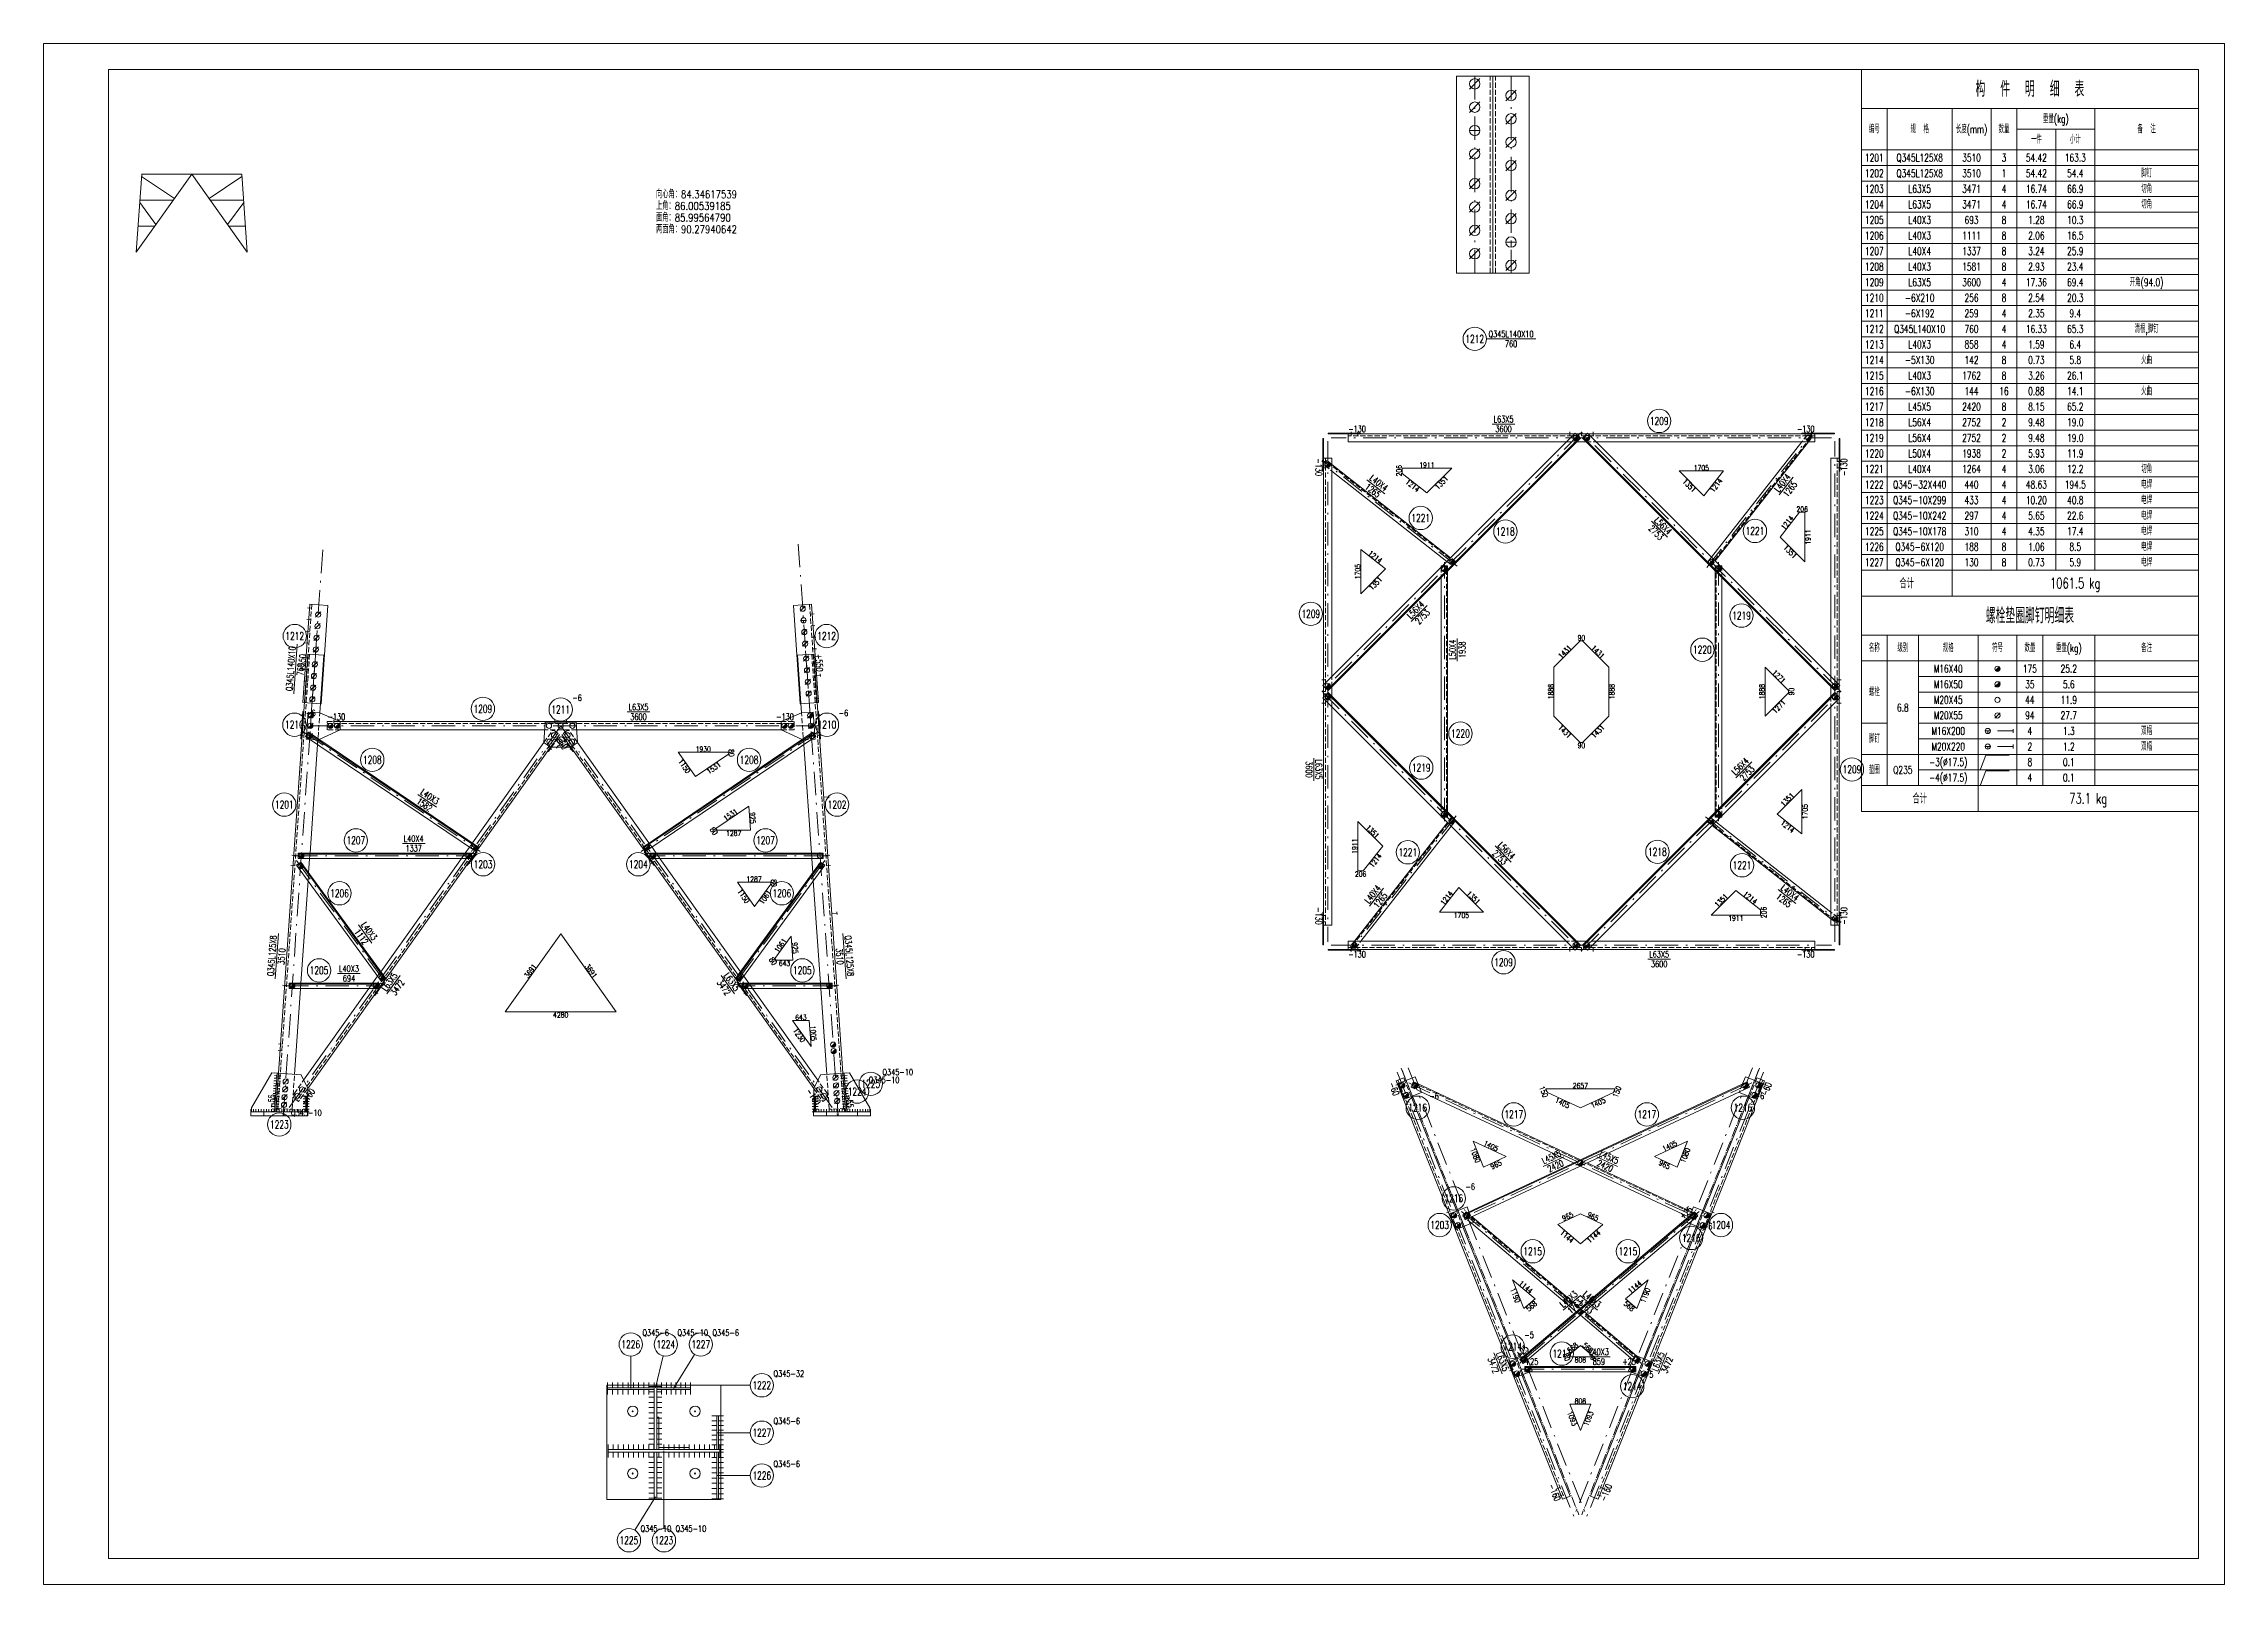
# Model space of a CAD drawing. Extents: x 0 to 841, y 0 to 5426.
# Drawn here: x 0 to 841, y 0 to 594 of the extents above; entities that cross this region are included whole.
import ezdxf
from ezdxf.enums import TextEntityAlignment as Align

# ---------------------------------------------------------------- set-up
doc = ezdxf.new("R2010")
doc.units = 0
doc.header["$MEASUREMENT"] = 0
for name, pattern in [('Dash', [2.75, 2, -0.75]), ('DashDot', [15.6, 9, -3, 0.6, -3]), ('DashDotDot', [5.9, 4, -0.5, 0.2, -0.5, 0.2, -0.5])]:
    doc.linetypes.add(name, pattern=pattern)
doc.layers.get('0').update_dxf_attribs({"linetype": 'CONTINUOUS', "lineweight": 25})
doc.styles.get("Standard").update_dxf_attribs({"font": 'simplex.shx', "width": 0.7, "height": 3, "bigfont": 'gbhzfs.shx'})

msp = doc.modelspace()

# ---------------------------------------------------------------- texts
at = {"color": 3, "linetype": 'Continuous', "lineweight": 13, "width": 0.7}
for s, height, p in [('构  件  明  细  表', 6, (766, 576.5)), ('重量(kg)', 3, (776, 565)), ('编号', 3, (706, 561)), ('规  格', 3, (723.5, 561)), ('长度(mm)', 3, (743.5, 561)), ('数量', 3, (756, 561)), ('一件', 3, (768.5, 557)), ('小计', 3, (783.5, 557)), ('备  注', 3, (811, 561)), ('1201', 3, (706, 550)), ('Q345L125X8', 3, (723.5, 550)), ('3510', 3, (743.5, 550)), ('3', 3, (756, 550)), ('54.42', 3, (768.5, 550)), ('163.3', 3, (783.5, 550)), ('1202', 3, (706, 544)), ('1203', 3, (706, 538)), ('Q345L125X8', 3, (723.5, 544)), ('L63X5', 3, (723.5, 538)), ('3510', 3, (743.5, 544)), ('3471', 3, (743.5, 538)), ('4', 3, (756, 538)), ('1', 3, (756, 544)), ('54.42', 3, (768.5, 544)), ('16.74', 3, (768.5, 538)), ('54.4', 3, (783.5, 544)), ('66.9', 3, (783.5, 538)), ('脚钉', 3, (811, 544)), ('切角', 3, (811, 538)), ('1204', 3, (706, 532)), ('L63X5', 3, (723.5, 532)), ('3471', 3, (743.5, 532)), ('4', 3, (756, 532)), ('16.74', 3, (768.5, 532)), ('66.9', 3, (783.5, 532)), ('切角', 3, (811, 532)), ('1205', 3, (706, 526)), ('1206', 3, (706, 520)), ('L40X3', 3, (723.5, 526)), ('L40X3', 3, (723.5, 520)), ('1111', 3, (743.5, 520)), ('693', 3, (743.5, 526)), ('8', 3, (756, 526)), ('8', 3, (756, 520)), ('2.06', 3, (768.5, 520)), ('1.28', 3, (768.5, 526)), ('10.3', 3, (783.5, 526)), ('16.5', 3, (783.5, 520)), ('1207', 3, (706, 514)), ('L40X4', 3, (723.5, 514)), ('1337', 3, (743.5, 514)), ('8', 3, (756, 514)), ('3.24', 3, (768.5, 514)), ('25.9', 3, (783.5, 514)), ('1208', 3, (706, 508)), ('L40X3', 3, (723.5, 508)), ('1581', 3, (743.5, 508)), ('8', 3, (756, 508)), ('2.93', 3, (768.5, 508)), ('23.4', 3, (783.5, 508)), ('1209', 3, (706, 502)), ('1210', 3, (706, 496)), ('-6X210', 3, (723.5, 496)), ('L63X5', 3, (723.5, 502)), ('3600', 3, (743.5, 502)), ('256', 3, (743.5, 496)), ('4', 3, (756, 502)), ('8', 3, (756, 496)), ('17.36', 3, (768.5, 502)), ('2.54', 3, (768.5, 496)), ('20.3', 3, (783.5, 496)), ('69.4', 3, (783.5, 502)), ('开角(94.0)', 3, (811, 502)), ('1211', 3, (706, 490)), ('-6X192', 3, (723.5, 490)), ('259', 3, (743.5, 490)), ('4', 3, (756, 490)), ('2.35', 3, (768.5, 490)), ('9.4', 3, (783.5, 490)), ('1212', 3, (706, 484)), ('1213', 3, (706, 478)), ('Q345L140X10', 3, (723.5, 484)), ('L40X3', 3, (723.5, 478)), ('760', 3, (743.5, 484)), ('858', 3, (743.5, 478)), ('4', 3, (756, 484)), ('4', 3, (756, 478)), ('16.33', 3, (768.5, 484)), ('1.59', 3, (768.5, 478)), ('65.3', 3, (783.5, 484)), ('6.4', 3, (783.5, 478)), ('清根,脚钉', 3, (811, 484)), ('1214', 3, (706, 472)), ('-5X130', 3, (723.5, 472)), ('142', 3, (743.5, 472)), ('8', 3, (756, 472)), ('0.73', 3, (768.5, 472)), ('5.8', 3, (783.5, 472)), ('火曲', 3, (811, 472)), ('1215', 3, (706, 466)), ('L40X3', 3, (723.5, 466)), ('1762', 3, (743.5, 466)), ('8', 3, (756, 466)), ('3.26', 3, (768.5, 466)), ('26.1', 3, (783.5, 466)), ('1216', 3, (706, 460)), ('1217', 3, (706, 454)), ('-6X130', 3, (723.5, 460)), ('L45X5', 3, (723.5, 454)), ('2420', 3, (743.5, 454)), ('144', 3, (743.5, 460)), ('16', 3, (756, 460)), ('8', 3, (756, 454)), ('0.88', 3, (768.5, 460)), ('8.15', 3, (768.5, 454)), ('65.2', 3, (783.5, 454)), ('14.1', 3, (783.5, 460)), ('火曲', 3, (811, 460)), ('1218', 3, (706, 448)), ('L56X4', 3, (723.5, 448)), ('2752', 3, (743.5, 448)), ('2', 3, (756, 448)), ('9.48', 3, (768.5, 448)), ('19.0', 3, (783.5, 448)), ('1219', 3, (706, 442)), ('1220', 3, (706, 436)), ('L56X4', 3, (723.5, 442)), ('L50X4', 3, (723.5, 436)), ('2752', 3, (743.5, 442)), ('1938', 3, (743.5, 436)), ('2', 3, (756, 442)), ('2', 3, (756, 436)), ('9.48', 3, (768.5, 442)), ('5.93', 3, (768.5, 436)), ('19.0', 3, (783.5, 442)), ('11.9', 3, (783.5, 436)), ('1221', 3, (706, 430)), ('L40X4', 3, (723.5, 430)), ('1264', 3, (743.5, 430)), ('4', 3, (756, 430)), ('3.06', 3, (768.5, 430)), ('12.2', 3, (783.5, 430)), ('切角', 3, (811, 430)), ('1222', 3, (706, 424)), ('Q345-32X440', 3, (723.5, 424)), ('440', 3, (743.5, 424)), ('4', 3, (756, 424)), ('48.63', 3, (768.5, 424)), ('194.5', 3, (783.5, 424)), ('电焊', 3, (811, 424)), ('1223', 3, (706, 418)), ('1224', 3, (706, 412)), ('Q345-10X299', 3, (723.5, 418)), ('Q345-10X242', 3, (723.5, 412)), ('433', 3, (743.5, 418)), ('297', 3, (743.5, 412)), ('4', 3, (756, 418)), ('4', 3, (756, 412)), ('10.20', 3, (768.5, 418)), ('5.65', 3, (768.5, 412)), ('40.8', 3, (783.5, 418)), ('22.6', 3, (783.5, 412)), ('电焊', 3, (811, 418)), ('电焊', 3, (811, 412)), ('1225', 3, (706, 406)), ('Q345-10X178', 3, (723.5, 406)), ('310', 3, (743.5, 406)), ('4', 3, (756, 406)), ('4.35', 3, (768.5, 406)), ('17.4', 3, (783.5, 406)), ('电焊', 3, (811, 406)), ('1226', 3, (706, 400)), ('1227', 3, (706, 394)), ('Q345-6X120', 3, (723.5, 400)), ('Q345-6X120', 3, (723.5, 394)), ('188', 3, (743.5, 400)), ('130', 3, (743.5, 394)), ('8', 3, (756, 400)), ('8', 3, (756, 394)), ('0.73', 3, (768.5, 394)), ('1.06', 3, (768.5, 400)), ('8.5', 3, (783.5, 400)), ('5.9', 3, (783.5, 394)), ('电焊', 3, (811, 400)), ('电焊', 3, (811, 394)), ('合计', 4, (718.5, 386)), ('1061.5 kg', 4, (783.5, 386)), ('螺栓垫圈脚钉明细表', 6, (766, 373.5)), ('名称', 3, (706, 361)), ('级别', 3, (717, 361)), ('规格', 3, (734.5, 361)), ('符号', 3, (753.5, 361)), ('数量', 3, (766, 361)), ('重量(kg)', 3, (781, 361)), ('备注', 3, (811, 361)), ('M16X40', 3, (734.5, 353)), ('175', 3, (766, 353)), ('25.2', 3, (781, 353)), ('螺栓', 3, (706, 344)), ('M16X50', 3, (734.5, 347)), ('35', 3, (766, 347)), ('5.6', 3, (781, 347)), ('6.8', 3, (717, 338)), ('M20X45', 3, (734.5, 341)), ('M20X55', 3, (734.5, 335)), ('44', 3, (766, 341)), ('94', 3, (766, 335)), ('27.7', 3, (781, 335)), ('11.9', 3, (781, 341)), ('M16X200', 3, (734.5, 329)), ('4', 3, (766, 329)), ('1.3', 3, (781, 329)), ('双帽', 3, (811, 329)), ('脚钉', 3, (706, 326)), ('M20X220', 3, (734.5, 323)), ('2', 3, (766, 323)), ('1.2', 3, (781, 323)), ('双帽', 3, (811, 323)), ('垫圈', 3, (706, 314)), ('Q235', 3, (717, 314)), ('-3(%%c17.5)', 3, (734.5, 317)), ('-4(%%c17.5)', 3, (734.5, 311)), ('8', 3, (766, 317)), ('4', 3, (766, 311)), ('0.1', 3, (781, 317)), ('0.1', 3, (781, 311)), ('合计', 4, (723.5, 303)), ('73.1 kg', 4, (788.5, 303))]:
    msp.add_text(s, height=height, dxfattribs=at).set_placement(p, align=Align.MIDDLE_CENTER)
at = {"color": 7, "linetype": 'Continuous', "lineweight": 13, "width": 0.8}
for s, p in [('上角：86.00539185', (236.19, 529.02)), ('向心角：84.34617539', (236.19, 533.52)), ('面角：85.99564790', (236.19, 524.52)), ('两面角：90.27940642', (236.19, 520.02))]:
    msp.add_text(s, height=3, dxfattribs=at).set_placement(p, align=Align.BOTTOM_LEFT)
at = {"color": 7, "linetype": 'Continuous', "lineweight": 13, "width": 0.7}
for s, height, p in [('1212', 3, (551.9, 480.17)), ('Q345L140X10', 2.5, (565.9, 482.04)), ('760', 2.5, (565.9, 478.29)), ('-130', 2.5, (506.53, 445.45)), ('L63X5', 2.5, (563.03, 449.2)), ('3600', 2.5, (563.03, 445.45)), ('1209', 3, (623.03, 448.53)), ('-130', 2.5, (679.53, 445.45)), ('1221', 3, (531.08, 411.12)), ('1218', 3, (563.72, 405.93)), ('1221', 3, (659.97, 406.13)), ('1209', 3, (488.69, 374.18)), ('1219', 3, (654.78, 373.49)), ('1212', 3, (96.85, 365.59)), ('1212', 3, (301.96, 365.59)), ('1220', 3, (639.68, 360.33)), ('1209', 3, (169.41, 337.55)), ('1211', 3, (199.41, 337.3)), ('L63X5', 2.5, (229.41, 338.23)), ('1210', 3, (96.72, 331.43)), ('-130', 2.5, (112.91, 334.48)), ('3600', 2.5, (229.41, 334.48)), ('-130', 2.5, (285.91, 334.48)), ('1210', 3, (302.09, 331.43)), ('1220', 3, (546.38, 328.03)), ('1208', 3, (126.76, 317.88)), ('1208', 3, (272.05, 317.88)), ('1219', 3, (531.28, 314.87)), ('1209', 3, (697.38, 314.18)), ('1201', 3, (92.82, 300.63)), ('1202', 3, (305.99, 300.63)), ('1207', 3, (120.43, 286.83)), ('1207', 3, (278.38, 286.83)), ('1203', 3, (169.46, 277.62)), ('1204', 3, (229.35, 277.62)), ('1221', 3, (526.09, 282.23)), ('1218', 3, (622.34, 282.43)), ('1221', 3, (654.98, 277.24)), ('1206', 3, (114.11, 266.44)), ('1206', 3, (284.7, 266.44)), ('-130', 2.5, (506.53, 242.91)), ('L63X5', 2.5, (623.03, 242.91)), ('-130', 2.5, (679.53, 242.91)), ('1205', 3, (106.21, 236.71)), ('1205', 3, (292.6, 236.71)), ('1209', 3, (563.03, 239.84)), ('3600', 2.5, (623.03, 239.16)), ('1225', 3, (318.98, 192.98)), ('1224', 3, (313.72, 189.99)), ('1216', 3, (529.91, 183.76)), ('1216', 3, (655.34, 183.76)), ('1223', 3, (90.9, 177.29)), ('1217', 3, (566.96, 181.18)), ('1217', 3, (618.3, 181.18)), ('1216', 3, (543.82, 148.81)), ('1203', 3, (538.38, 138.53)), ('1216', 3, (635.37, 133.57)), ('1204', 3, (646.87, 138.53)), ('1215', 3, (574.25, 128.4)), ('1215', 3, (611, 128.4)), ('1226', 3, (226.43, 92.5)), ('1224', 3, (239.93, 92.5)), ('1227', 3, (253.43, 92.5)), ('1214', 3, (566.54, 91.64)), ('+25', 2.5, (573.8, 85.88)), ('1213', 3, (585.48, 88.95)), ('L40X3', 2.5, (599.78, 89.63)), ('859', 2.5, (599.78, 85.88)), ('+25', 2.5, (611.45, 85.88)), ('1222', 3, (276.97, 76.75)), ('1214', 3, (612.65, 76.4)), ('1227', 3, (276.97, 58.47)), ('1226', 3, (276.97, 41.96)), ('1225', 3, (225.72, 17)), ('1223', 3, (239.22, 17))]:
    msp.add_text(s, height=height, dxfattribs=at).set_placement(p, align=Align.MIDDLE_CENTER)
for s, rotation, p in [('-130', 270, (491.76, 430.68)), ('-130', 90, (694.3, 430.68)), ('1265', 321.88625, (512.61, 421.71)), ('L40X4', 321.88625, (514.92, 424.66)), ('L40X4', 51.88625, (670.56, 424.61)), ('1265', 51.88625, (673.51, 422.29)), ('2753', 315, (621.87, 405.46)), ('L56X4', 315, (624.52, 408.11)), ('L56X4', 45, (529.1, 375.67)), ('2753', 45, (531.76, 373.02)), ('L50X4', 90, (543.3, 360.33)), ('1938', 90, (547.05, 360.33)), ('Q345L140X10', 86.00548, (95.3, 353)), ('760', 86.00548, (99.04, 352.74)), ('+550', 86.00539, (99.71, 355.28)), ('+550', 273.99461, (299.1, 355.28)), ('-60', 54.56465, (198.98, 324.4)), ('-60', 305.43535, (199.84, 324.4)), ('3600', 270, (488.01, 314.18)), ('L63X5', 270, (491.76, 314.18)), ('L56X4', 45, (654.3, 315.34)), ('2753', 45, (656.96, 312.69)), ('1582', 325.9451, (146.87, 300.58)), ('L40X3', 325.9451, (148.97, 303.68)), ('L40X4', 360, (142.71, 287.5)), ('L56X4', 315, (564.19, 282.91)), ('1337', 360, (142.71, 283.75)), ('2753', 315, (561.54, 280.26)), ('L40X4', 51.88625, (512.55, 266.07)), ('L40X4', 321.88625, (673.45, 266.65)), ('1265', 51.88625, (515.5, 263.76)), ('1265', 321.88625, (671.14, 263.7)), ('L40X3', 306.10053, (125.57, 251.87)), ('-130', 270, (491.76, 257.68)), ('-130', 90, (694.3, 257.68)), ('Q345L125X8', 86.00539, (88.07, 242.33)), ('3510', 86.00539, (91.81, 242.07)), ('1112', 306.10053, (122.54, 249.66)), ('3510', 273.99461, (307, 242.07)), ('Q345L125X8', 273.99461, (310.74, 242.33)), ('L40X3', 360, (117.77, 237.38)), ('L63X5', 54.56465, (133.42, 232.27)), ('L63X5', 305.43535, (265.4, 232.27)), ('694', 360, (117.77, 233.63)), ('3472', 54.56465, (136.47, 230.1)), ('3472', 305.43535, (262.34, 230.1)), ('-55', 86.00539, (87.92, 186.33)), ('-160', 54.56465, (101.9, 187.99)), ('-160', 305.43535, (296.91, 187.99)), ('-55', 273.99461, (310.89, 186.33)), ('-60', 291.69938, (520.82, 190.98)), ('-60', 68.30062, (664.44, 190.98)), ('L45X5', 25.05831, (581.48, 164.71)), ('2420', 25.05831, (583.06, 161.31)), ('2420', 334.94169, (602.19, 161.31)), ('L45X5', 334.94169, (603.78, 164.71)), ('+25', 40.23025, (633.41, 143.32)), ('L40X3', 40.23025, (588.14, 109.94)), ('1763', 40.23025, (590.56, 107.08)), ('1763', 319.76975, (594.69, 107.08)), ('L40X3', 319.76975, (597.12, 109.94)), ('3472', 291.69938, (559.14, 84.53)), ('L63X5', 291.69938, (562.63, 85.92)), ('+25', 40.23025, (570.14, 89.8)), ('L63X5', 68.30062, (622.63, 85.92)), ('3472', 68.30062, (626.11, 84.53)), ('-160', 291.69938, (582.72, 35.42)), ('-160', 68.30062, (602.53, 35.42))]:
    msp.add_text(s, height=2.5, rotation=rotation, dxfattribs=at).set_placement(p, align=Align.MIDDLE_CENTER)
at = {"color": 7, "linetype": 'Continuous', "lineweight": 20, "width": 0.7}
for s, rotation, p in [('206', 90, (522.7, 429.33)), ('1214', 321.88625, (527.94, 423.61)), ('1351', 45, (539.08, 424.74)), ('1351', 315, (634.68, 423.61)), ('1214', 51.88625, (645, 423.72)), ('1214', 51.88625, (672.46, 409.28)), ('1911', 90, (680.41, 403.76)), ('1214', 321.88625, (513.49, 396.15)), ('1351', 315, (673.59, 398.13)), ('1705', 90, (506.77, 390.43)), ('1351', 45, (513.6, 385.83)), ('90', 360, (593.03, 364.94)), ('1431', 45, (586.67, 359.53)), ('1431', 315, (599.39, 359.53)), ('1888', 90, (581.26, 344.18)), ('1888', 90, (604.8, 344.18)), ('1888', 90, (662.66, 344.18)), ('1271', 315, (669.2, 349.97)), ('90', 90, (674.05, 344.18)), ('1271', 45, (669.2, 338.39)), ('1431', 315, (586.67, 328.83)), ('1431', 45, (599.39, 328.83)), ('80', 273.99461, (265.26, 320.51)), ('90', 360, (593.03, 323.42)), ('1150', 305.43535, (247.09, 315.45)), ('1531', 34.0549, (258.42, 314.75)), ('1351', 45, (672.46, 302.53)), ('1531', 34.0549, (264.9, 296.69)), ('925', 273.99461, (273.44, 295.45)), ('1705', 90, (679.29, 297.93)), ('80', 305.43535, (258.49, 290.39)), ('1287', 0, (266.13, 289.56)), ('1911', 90, (505.65, 284.6)), ('1351', 315, (512.47, 290.23)), ('1214', 321.88625, (672.57, 292.21)), ('1214', 51.88625, (513.6, 279.09)), ('1287', 0, (273.96, 271.91)), ('80', 273.99461, (281.62, 270.39)), ('1150', 305.43535, (269.89, 265.33)), ('1061', 53.89947, (278.3, 264.91)), ('1214', 51.88625, (541.06, 264.64)), ('1351', 315, (551.38, 264.75)), ('1351', 45, (646.98, 263.63)), ('1214', 321.88625, (658.13, 264.75)), ('206', 90, (663.36, 259.03)), ('1061', 53.89947, (284.19, 246.28)), ('925', 273.99461, (289.81, 245.33)), ('3691', 54.56465, (187.73, 236.46)), ('3691', 305.43535, (211.08, 236.46)), ('80', 305.43535, (281.29, 240.26)), ('643', 0, (285.71, 239.43)), ('643', 0, (292.04, 218.59)), ('1230', 305.43535, (291.42, 211.68)), ('1005', 273.99461, (296.81, 212.46)), ('150', 291.69938, (578.5, 189.93)), ('1405', 334.94169, (585.75, 185.61)), ('1405', 25.05831, (599.5, 185.61)), ('150', 68.30062, (606.75, 189.93)), ('1405', 334.94169, (558.14, 169)), ('1405', 25.05831, (627.11, 169)), ('1080', 291.69938, (552.15, 165.42)), ('965', 25.05831, (560.14, 161.8)), ('965', 334.94169, (625.11, 161.8)), ('1080', 68.30062, (633.1, 165.42)), ('965', 25.05831, (587.75, 141.84)), ('965', 334.94169, (597.5, 141.84)), ('1144', 319.76975, (587.48, 134.1)), ('1144', 40.23025, (597.77, 134.1)), ('1190', 291.69938, (567.54, 111.44)), ('1144', 319.76975, (571.6, 114.64)), ('1144', 40.23025, (613.65, 114.64)), ('1190', 68.30062, (617.71, 111.44)), ('568', 40.23025, (573.8, 107.27)), ('568', 319.76975, (611.45, 107.27)), ('568', 40.23025, (589.68, 91.21)), ('568', 319.76975, (595.57, 91.21)), ('80', 291.69938, (587.32, 87.65)), ('80', 68.30062, (597.93, 87.65)), ('1093', 291.69938, (589.49, 63.94)), ('1093', 68.30062, (595.76, 63.94))]:
    msp.add_text(s, height=2, rotation=rotation, dxfattribs=at).set_placement(p, align=Align.MIDDLE_CENTER)
for s, p in [('1911', (533.45, 431.56)), ('1705', (639.28, 430.44)), ('206', (678.18, 414.51)), ('1930', (254.38, 322.03)), ('206', (507.88, 273.85)), ('1705', (546.78, 257.93)), ('1911', (652.61, 256.8)), ('4280', (199.41, 219.53)), ('2657', (592.63, 192.27)), ('808', (592.63, 86.52)), ('808', (592.63, 70.66))]:
    msp.add_text(s, height=2, dxfattribs=at).set_placement(p, align=Align.MIDDLE_CENTER)
at = {"color": 7, "linetype": 'Continuous', "lineweight": 13, "width": 0.7}
for s, p in [('-6', (101.22, 335.93)), ('-6', (203.91, 341.8)), ('-6', (306.59, 335.93)), ('Q345-10', (318.22, 194.49)), ('Q345-10', (323.48, 197.48)), ('-6', (534.41, 188.26)), ('-6', (659.84, 188.26)), ('Q345-10', (95.4, 181.79)), ('-6', (548.32, 153.31)), ('-6', (639.87, 138.07)), ('Q345-6', (230.93, 97)), ('Q345-10', (244.43, 97)), ('Q345-6', (257.93, 97)), ('-5', (571.04, 96.14)), ('Q345-32', (281.47, 81.25)), ('-5', (617.15, 80.9)), ('Q345-6', (281.47, 62.97)), ('Q345-6', (281.47, 46.46)), ('Q345-10', (230.22, 21.5)), ('Q345-10', (243.72, 21.5))]:
    msp.add_text(s, height=2.4, dxfattribs=at).set_placement(p, align=Align.MIDDLE_LEFT)

# ---------------------------------------------------------------- blocks, each defined once
blk = doc.blocks.new('M16X40S')
at = {"color": 3, "linetype": 'Continuous', "lineweight": 13}
blk.add_line((-0.707, -0.707), (0.707, 0.707), dxfattribs=at)
blk.add_circle((0, 0), 1, dxfattribs=at)
for radius in [0.9, 0.8, 0.7, 0.6, 0.5, 0.4, 0.3, 0.2, 0.1]:
    blk.add_arc((0, 0), radius, 225, 45, dxfattribs=at)
blk = doc.blocks.new('M16X50S')
at = {"color": 3, "linetype": 'Continuous', "lineweight": 13}
blk.add_line((-1, -1), (1, 1), dxfattribs=at)
blk.add_circle((0, 0), 1, dxfattribs=at)
for radius in [0.9, 0.8, 0.7, 0.6, 0.5, 0.4, 0.3, 0.2, 0.1]:
    blk.add_arc((0, 0), radius, 225, 45, dxfattribs=at)
blk = doc.blocks.new('M20X45S')
at = {"color": 3, "linetype": 'Continuous', "lineweight": 13}
blk.add_circle((0, 0), 1, dxfattribs=at)
blk = doc.blocks.new('M20X55S')
at = {"color": 3, "linetype": 'Continuous', "lineweight": 13}
blk.add_line((-1, -1), (1, 1), dxfattribs=at)
blk.add_circle((0, 0), 1, dxfattribs=at)
blk = doc.blocks.new('StepBoltML')
at = {"color": 3, "linetype": 'Continuous', "lineweight": 13}
for p, q in [((-4.75, 0), (-2.75, 0)), ((-3.75, 0), (-3.75, -1)), ((0, 0), (6, 0)), ((6, -0.75), (6, 0.75))]:
    blk.add_line(p, q, dxfattribs=at)
blk.add_circle((-3.75, 0), 1, dxfattribs=at)
blk = doc.blocks.new('WasherML')
at = {"color": 3, "linetype": 'Continuous', "lineweight": 13}
for p, q in [((-6.5, -2.7), (-4.5, 2.7)), ((-4.5, 2.7), (4.5, 2.7))]:
    blk.add_line(p, q, dxfattribs=at)
blk = doc.blocks.new('StepBolt')
at = {"color": 3, "linetype": 'Continuous', "lineweight": 13}
for p, q in [((-1, 0), (1, 0)), ((0, 0), (0, -1))]:
    blk.add_line(p, q, dxfattribs=at)
blk.add_circle((0, 0), 1, dxfattribs=at)
blk = doc.blocks.new('DefaultBolt')
at = {"color": 3, "linetype": 'Continuous', "lineweight": 13}
for p, q in [((-0.1, -0.1), (0.1, 0.1)), ((0.1, -0.1), (-0.1, 0.1))]:
    blk.add_line(p, q, dxfattribs=at)
blk.add_circle((0, 0), 1, dxfattribs=at)

# ---------------------------------------------------------------- linework, layer by layer
at = {"color": 7, "linetype": 'Continuous', "lineweight": 18}
for p, q in [((0, 594), (841, 594)), ((0, 0), (0, 594)), ((841, 0), (841, 594)), ((25, 584), (831, 584)), ((25, 10), (25, 584)), ((831, 10), (831, 584)), ((25, 10), (831, 10)), ((0, 0), (841, 0))]:
    msp.add_line(p, q, dxfattribs=at)
at = {"color": 2, "linetype": 'DashDot', "lineweight": 0}
for p, q in [((551.9, 581.5), (551.9, 541.5)), ((565.9, 581.5), (565.89, 535.5)), ((551.9, 505.5), (551.9, 551.5)), ((565.9, 505.5), (565.89, 545.5)), ((592.72, 443.92), (493.29, 344.49)), ((495.24, 440.68), (495.24, 247.68)), ((689.53, 441.98), (496.53, 441.98)), ((692.77, 344.49), (593.34, 443.92)), ((641.36, 392.04), (682.23, 444.14)), ((690.83, 247.68), (690.83, 440.68)), ((545.17, 392.51), (493.07, 433.38)), ((107.64, 398.84), (102.91, 331)), ((291.01, 401.08), (295.91, 331)), ((540.18, 294.24), (540.18, 394.13)), ((645.88, 394.13), (645.88, 294.24)), ((104.93, 359.93), (92.41, 180.63)), ((293.88, 359.93), (306.41, 180.63)), ((493.29, 343.88), (592.72, 244.44)), ((593.34, 244.44), (692.77, 343.88)), ((199.41, 331), (92.41, 180.63)), ((100.35, 328.55), (168.34, 282.6)), ((102.91, 331), (295.91, 331)), ((199.41, 331), (306.41, 180.63)), ((298.46, 328.55), (230.47, 282.6)), ((544.71, 296.32), (503.83, 244.22)), ((640.89, 295.86), (692.99, 254.98)), ((96.66, 280.88), (166.49, 280.88)), ((97.51, 279.11), (132.01, 231.79)), ((302.16, 280.88), (232.32, 280.88)), ((301.3, 279.11), (266.8, 231.79)), ((496.53, 246.39), (689.53, 246.39)), ((93.16, 230.76), (130.82, 230.76)), ((305.66, 230.76), (267.99, 230.76)), ((521.97, 197.49), (590.2, 26.02)), ((526.2, 199.18), (594.43, 27.7)), ((659.06, 199.18), (590.82, 27.7)), ((663.29, 197.49), (595.05, 26.02)), ((526.48, 193.37), (638.81, 140.85)), ((658.78, 193.37), (546.45, 140.85)), ((546.84, 143.79), (616.41, 84.94)), ((638.41, 143.79), (568.85, 84.94)), ((569.67, 83), (615.58, 83))]:
    msp.add_line(p, q, dxfattribs=at)
at = {"color": 1, "linetype": 'Dash', "lineweight": 0}
for p, q in [((557.9, 505.5), (557.9, 581.5)), ((559.9, 505.5), (559.9, 581.5)), ((508.03, 443.58), (503.03, 443.58)), ((683.03, 442.83), (503.03, 442.83)), ((587.25, 440.43), (591.21, 440.43)), ((590.95, 443.58), (590.4, 443.58)), ((594.85, 440.43), (598.81, 440.43)), ((595.66, 443.58), (595.11, 443.58)), ((642.75, 392.85), (681.77, 442.59)), ((683.03, 443.58), (678.03, 443.58)), ((680.11, 443.07), (678.04, 440.43)), ((681.14, 443.08), (680.11, 443.07)), ((680.58, 440.43), (682.09, 442.34)), ((682.09, 442.34), (681.14, 443.08)), ((493.64, 434.18), (493.64, 429.18)), ((494.87, 433.24), (494.13, 432.3)), ((494.13, 432.3), (494.15, 431.26)), ((494.15, 431.26), (496.79, 429.19)), ((494.39, 434.18), (494.39, 254.18)), ((544.36, 393.9), (494.62, 432.92)), ((496.79, 431.74), (494.87, 433.24)), ((691.68, 254.18), (691.68, 434.18)), ((692.43, 429.18), (692.43, 434.18)), ((544.61, 394.22), (542.61, 395.79)), ((643.21, 396.03), (641.49, 393.84)), ((538.93, 392.11), (538.93, 388.15)), ((541.43, 392.63), (539.45, 392.63)), ((541.03, 295.74), (541.03, 392.63)), ((541.19, 394.36), (543.37, 392.65)), ((541.43, 390.65), (541.43, 392.63)), ((543.37, 392.65), (544.61, 394.22)), ((641.49, 393.84), (643.07, 392.6)), ((643.07, 392.6), (644.64, 394.6)), ((644.63, 392.63), (644.63, 390.65)), ((646.61, 392.63), (644.63, 392.63)), ((645.03, 392.63), (645.03, 295.74)), ((647.13, 388.15), (647.13, 392.11)), ((103.42, 377.83), (100.77, 339.92)), ((295.39, 377.83), (298.04, 339.92)), ((102.58, 358.59), (90.35, 183.53)), ((296.23, 358.59), (308.46, 183.53)), ((493.64, 346.81), (493.64, 346.26)), ((496.79, 346), (496.79, 349.96)), ((689.28, 349.96), (689.28, 346)), ((692.43, 346.26), (692.43, 346.81)), ((493.64, 342.1), (493.64, 341.55)), ((496.79, 338.4), (496.79, 342.36)), ((689.28, 342.36), (689.28, 338.4)), ((692.43, 341.55), (692.43, 342.1)), ((198.36, 328.06), (97.74, 186.66)), ((105.66, 323.75), (106.51, 336.01)), ((109.41, 332.6), (114.41, 332.6)), ((109.41, 329.45), (109.41, 332.6)), ((109.41, 331.85), (289.41, 331.85)), ((114.41, 329.45), (109.41, 329.45)), ((192.92, 324.57), (196.17, 329.13)), ((205.58, 329.45), (193.23, 329.45)), ((196.17, 329.13), (196.85, 329.14)), ((196.85, 329.14), (198.97, 327.63)), ((201.96, 329.14), (199.84, 327.63)), ((200.45, 328.06), (301.07, 186.66)), ((202.64, 329.13), (201.96, 329.14)), ((205.89, 324.57), (202.64, 329.13)), ((284.41, 332.6), (289.41, 332.6)), ((289.41, 329.45), (284.41, 329.45)), ((289.41, 332.6), (289.41, 329.45)), ((293.15, 323.75), (292.3, 336.01)), ((101.4, 327.43), (101.35, 326.67)), ((102.7, 325.75), (105.78, 325.54)), ((105.78, 325.54), (106.27, 325.76)), ((198.25, 326.61), (194.48, 321.31)), ((198.97, 327.63), (195.49, 322.74)), ((195.86, 322.74), (198.49, 326.44)), ((198.49, 326.44), (198.25, 326.61)), ((199.84, 327.63), (203.32, 322.74)), ((200.32, 326.44), (200.57, 326.61)), ((202.95, 322.74), (200.32, 326.44)), ((200.57, 326.61), (204.33, 321.31)), ((292.54, 325.76), (293.03, 325.54)), ((293.03, 325.54), (296.11, 325.75)), ((297.46, 326.67), (297.41, 327.43)), ((543.31, 295.51), (504.29, 245.77)), ((538.93, 300.22), (538.93, 296.26)), ((539.45, 295.74), (541.43, 295.74)), ((541.43, 295.74), (541.43, 297.72)), ((542.99, 295.76), (541.43, 293.76)), ((542.85, 292.34), (544.57, 294.53)), ((544.57, 294.53), (542.99, 295.76)), ((642.69, 295.72), (641.45, 294.14)), ((641.7, 294.46), (691.44, 255.44)), ((644.87, 294), (642.69, 295.72)), ((644.63, 297.72), (644.63, 295.74)), ((644.63, 295.74), (646.61, 295.74)), ((647.13, 296.26), (647.13, 300.22)), ((641.45, 294.14), (643.45, 292.58)), ((102.59, 279.88), (102.73, 281.88)), ((161.12, 279.88), (162.55, 281.88)), ((166.93, 282.6), (163.16, 277.3)), ((164.19, 284.19), (165.35, 285.82)), ((231.88, 282.6), (235.65, 277.3)), ((234.62, 284.19), (233.46, 285.82)), ((237.69, 279.88), (236.26, 281.88)), ((296.22, 279.88), (296.08, 281.88)), ((101.99, 271.26), (102.21, 274.36)), ((296.82, 271.26), (296.6, 274.36)), ((493.64, 259.18), (493.64, 254.18)), ((691.92, 257.1), (689.28, 259.17)), ((689.28, 256.63), (691.19, 255.12)), ((691.19, 255.12), (691.93, 256.07)), ((691.93, 256.07), (691.92, 257.1)), ((692.43, 254.18), (692.43, 259.18)), ((503.03, 245.54), (683.03, 245.54)), ((503.03, 244.79), (508.03, 244.79)), ((505.48, 247.94), (503.97, 246.02)), ((503.97, 246.02), (504.92, 245.28)), ((504.92, 245.28), (505.95, 245.3)), ((505.95, 245.3), (508.02, 247.94)), ((591.21, 247.94), (587.25, 247.94)), ((590.4, 244.79), (590.95, 244.79)), ((598.81, 247.94), (594.85, 247.94)), ((595.11, 244.79), (595.66, 244.79)), ((678.03, 244.79), (683.03, 244.79)), ((128.82, 234.48), (130.04, 236.19)), ((269.99, 234.48), (268.77, 236.19)), ((99.09, 229.76), (99.23, 231.76)), ((125.46, 229.76), (126.88, 231.76)), ((131.26, 232.48), (127.49, 227.18)), ((267.55, 232.48), (271.32, 227.18)), ((273.35, 229.76), (271.93, 231.76)), ((299.72, 229.76), (299.58, 231.76)), ((89.84, 194.12), (88.84, 194.19)), ((89.91, 195.11), (88.91, 195.18)), ((89.98, 196.1), (88.98, 196.17)), ((89.01, 182.27), (90.05, 197.09)), ((90.05, 197.09), (89.05, 197.16)), ((90.54, 197.05), (89.51, 182.24)), ((90.54, 197.05), (89.6, 183.59)), ((90.05, 197.09), (90.54, 197.05)), ((90.55, 197.05), (90.05, 197.09)), ((90.34, 194.09), (91.34, 194.02)), ((90.41, 195.08), (91.4, 195.01)), ((90.48, 196.06), (91.47, 196)), ((90.54, 197.05), (91.54, 196.98)), ((95.84, 183.15), (96.78, 196.62)), ((96.56, 189.15), (100.27, 194.36)), ((302.25, 189.15), (298.54, 194.36)), ((302.97, 183.15), (302.03, 196.62)), ((308.27, 197.05), (309.21, 183.59)), ((522.29, 194.39), (586.46, 33.14)), ((527.38, 188.08), (524.98, 194.12)), ((527.37, 191.74), (528.32, 193.78)), ((528.32, 193.78), (530.07, 192.96)), ((662.97, 194.39), (598.8, 33.14)), ((657.87, 188.08), (660.28, 194.12)), ((89.22, 185.24), (88.22, 185.3)), ((89.29, 186.22), (88.29, 186.29)), ((89.36, 187.21), (88.36, 187.28)), ((89.43, 188.2), (88.43, 188.27)), ((89.49, 189.19), (88.5, 189.26)), ((89.56, 190.17), (88.57, 190.24)), ((89.63, 191.16), (88.63, 191.23)), ((89.7, 192.15), (88.7, 192.22)), ((89.77, 193.14), (88.77, 193.21)), ((89.72, 185.2), (90.71, 185.13)), ((89.79, 186.19), (90.78, 186.12)), ((89.86, 187.18), (90.85, 187.11)), ((89.92, 188.16), (90.92, 188.09)), ((89.99, 189.15), (90.99, 189.08)), ((90.06, 190.14), (91.06, 190.07)), ((90.13, 191.13), (91.13, 191.06)), ((90.2, 192.11), (91.2, 192.04)), ((90.27, 193.1), (91.27, 193.03)), ((96.47, 187.56), (96.56, 189.15)), ((98.35, 186.22), (96.47, 187.56)), ((101.83, 191.11), (98.35, 186.22)), ((296.98, 191.11), (300.46, 186.22)), ((300.46, 186.22), (302.34, 187.56)), ((302.34, 187.56), (302.25, 189.15)), ((531.28, 189.91), (527.37, 191.74)), ((528.15, 193.42), (637.76, 142.17)), ((655.19, 192.96), (653.97, 189.91)), ((80.15, 182.24), (101.65, 182.24)), ((89.01, 182.27), (88.01, 182.34)), ((89.08, 183.26), (88.08, 183.33)), ((89.15, 184.25), (88.15, 184.32)), ((89.51, 182.24), (89.01, 182.27)), ((89.51, 182.24), (90.51, 182.17)), ((89.58, 183.22), (90.58, 183.16)), ((89.6, 183.59), (95.84, 183.15)), ((89.65, 184.21), (90.65, 184.14)), ((297.16, 182.24), (309.3, 182.24)), ((309.2, 183.59), (302.97, 183.15)), ((309.8, 182.24), (318.66, 182.24)), ((592.63, 161.23), (589.97, 162.47)), ((592.63, 163.71), (595.28, 162.47)), ((547.35, 137.89), (544.95, 143.93)), ((547.34, 142.06), (548.63, 143.59)), ((548.37, 143.28), (615.65, 86.37)), ((548.63, 143.59), (550.86, 141.7)), ((550.53, 141.55), (549.69, 143.64)), ((635.56, 143.64), (637.93, 142.53)), ((637.9, 137.89), (640.3, 143.93)), ((550.7, 139.22), (547.34, 142.06)), ((634.99, 142.21), (633.9, 139.48)), ((633.9, 139.48), (634.56, 139.22)), ((636.98, 140.49), (634.39, 141.7)), ((637.93, 142.53), (636.98, 140.49)), ((592.63, 103.75), (591.08, 105.06)), ((592.63, 106.37), (594.18, 105.06)), ((570.1, 80.73), (567.7, 86.77)), ((571.65, 88.34), (571.03, 88.1)), ((572.34, 86.59), (571.65, 88.34)), ((614.62, 85.15), (612.91, 86.59)), ((614.23, 88.1), (615.91, 86.67)), ((615.91, 86.67), (614.62, 85.15)), ((615.15, 80.73), (617.56, 86.77)), ((573.29, 82), (574.05, 82.3)), ((574.05, 82.3), (573.37, 84)), ((611.88, 84), (611.21, 82.3)), ((611.21, 82.3), (611.96, 82))]:
    msp.add_line(p, q, dxfattribs=at)
at = {"color": 7, "linetype": 'Continuous', "lineweight": 0}
for p, q in [((37.82, 543.62), (35.72, 513.55)), ((57.12, 543.62), (35.72, 513.55)), ((37.76, 542.82), (50.45, 534.25)), ((37.82, 543.62), (76.41, 543.62)), ((57.12, 543.62), (78.52, 513.55)), ((76.47, 542.82), (63.78, 534.25)), ((76.41, 543.62), (78.52, 513.55)), ((37.06, 532.8), (43.31, 524.22)), ((37.12, 533.6), (49.98, 533.6)), ((77.11, 533.6), (64.25, 533.6)), ((77.17, 532.8), (70.92, 524.22)), ((36.42, 523.57), (42.85, 523.57)), ((77.81, 523.57), (71.38, 523.57)), ((592.37, 442.15), (495.06, 344.84)), ((691, 344.84), (593.69, 442.15)), ((495.06, 343.52), (592.37, 246.21)), ((593.69, 246.21), (691, 343.52)), ((101.93, 328.21), (167.43, 283.93)), ((296.88, 328.21), (231.38, 283.93)), ((98.16, 281.48), (164.99, 281.48)), ((98.88, 278.25), (131.61, 233.36)), ((300.66, 281.48), (233.82, 281.48)), ((299.94, 278.25), (267.2, 233.36)), ((94.66, 231.36), (129.32, 231.36)), ((304.16, 231.36), (269.49, 231.36)), ((89.84, 194.12), (88.84, 194.19)), ((89.91, 195.11), (88.91, 195.18)), ((89.98, 196.1), (88.98, 196.17)), ((90.05, 197.09), (89.05, 197.16)), ((90.34, 194.08), (91.34, 194.01)), ((90.41, 195.07), (91.41, 195)), ((90.48, 196.06), (91.48, 195.99)), ((90.55, 197.05), (91.54, 196.98)), ((308.27, 197.05), (307.27, 196.98)), ((308.34, 196.06), (307.34, 196)), ((308.4, 195.08), (307.41, 195.01)), ((308.47, 194.09), (307.48, 194.02)), ((308.76, 197.09), (309.76, 197.16)), ((308.83, 196.1), (309.83, 196.17)), ((308.9, 195.11), (309.9, 195.18)), ((308.97, 194.12), (309.97, 194.19)), ((89.22, 185.21), (88.22, 185.28)), ((89.29, 186.2), (88.29, 186.27)), ((89.36, 187.19), (88.36, 187.26)), ((89.43, 188.18), (88.43, 188.25)), ((89.5, 189.17), (88.5, 189.24)), ((89.56, 190.16), (88.57, 190.23)), ((89.63, 191.15), (88.64, 191.22)), ((89.7, 192.14), (88.71, 192.21)), ((89.77, 193.13), (88.77, 193.2)), ((89.72, 185.17), (90.72, 185.1)), ((89.79, 186.16), (90.78, 186.09)), ((89.86, 187.15), (90.85, 187.08)), ((89.93, 188.14), (90.92, 188.07)), ((89.99, 189.13), (90.99, 189.06)), ((90.06, 190.12), (91.06, 190.05)), ((90.13, 191.11), (91.13, 191.04)), ((90.2, 192.1), (91.2, 192.03)), ((90.27, 193.09), (91.27, 193.02)), ((101.11, 188.22), (100.11, 188.22)), ((101.11, 187.21), (100.11, 187.21)), ((101.11, 186.21), (100.11, 186.21)), ((101.11, 185.21), (100.11, 185.21)), ((101.41, 188.22), (102.41, 188.22)), ((101.41, 187.21), (102.41, 187.21)), ((101.41, 186.21), (102.41, 186.21)), ((101.41, 185.21), (102.41, 185.21)), ((297.4, 188.22), (296.4, 188.22)), ((297.4, 187.21), (296.4, 187.21)), ((297.4, 186.21), (296.4, 186.21)), ((297.4, 185.21), (296.4, 185.21)), ((297.7, 188.22), (298.7, 188.22)), ((297.7, 187.21), (298.7, 187.21)), ((297.7, 186.21), (298.7, 186.21)), ((297.7, 185.21), (298.7, 185.21)), ((308.54, 193.1), (307.54, 193.03)), ((308.61, 192.11), (307.61, 192.04)), ((308.68, 191.13), (307.68, 191.06)), ((308.75, 190.14), (307.75, 190.07)), ((308.82, 189.15), (307.82, 189.08)), ((308.89, 188.16), (307.89, 188.09)), ((308.96, 187.18), (307.96, 187.11)), ((309.02, 186.19), (308.03, 186.12)), ((309.09, 185.2), (308.1, 185.13)), ((309.04, 193.14), (310.04, 193.21)), ((309.11, 192.15), (310.11, 192.22)), ((309.18, 191.16), (310.18, 191.23)), ((309.25, 190.17), (310.25, 190.24)), ((309.32, 189.19), (310.31, 189.26)), ((309.39, 188.2), (310.38, 188.27)), ((309.45, 187.21), (310.45, 187.28)), ((309.52, 186.22), (310.52, 186.29)), ((309.59, 185.24), (310.59, 185.3)), ((657.1, 193.42), (547.49, 142.17)), ((79.9, 182.24), (79.9, 183.23)), ((80.9, 182.24), (80.9, 183.23)), ((81.9, 182.24), (81.9, 183.23)), ((82.9, 182.24), (82.9, 183.23)), ((83.9, 182.24), (83.9, 183.23)), ((84.9, 182.24), (84.9, 183.23)), ((85.9, 182.24), (85.9, 183.23)), ((86.9, 182.24), (86.9, 183.23)), ((87.9, 182.24), (87.9, 183.23)), ((89.01, 182.24), (88.01, 182.31)), ((89.08, 183.23), (88.08, 183.3)), ((89.15, 184.22), (88.15, 184.29)), ((88.9, 182.24), (88.9, 183.23)), ((89.51, 182.2), (90.51, 182.13)), ((89.58, 183.19), (90.58, 183.12)), ((89.65, 184.18), (90.65, 184.11)), ((89.9, 182.24), (89.9, 183.23)), ((90.9, 182.24), (90.9, 183.23)), ((91.9, 182.24), (91.9, 183.23)), ((92.9, 182.24), (92.9, 183.23)), ((93.9, 182.24), (93.9, 183.23)), ((94.9, 182.24), (94.9, 183.23)), ((95.9, 182.24), (95.9, 183.23)), ((96.9, 182.24), (96.9, 183.23)), ((97.9, 182.24), (97.9, 183.23)), ((98.9, 182.24), (98.9, 183.23)), ((99.9, 182.24), (99.9, 183.23)), ((101.11, 184.21), (100.11, 184.21)), ((101.11, 183.2), (100.11, 183.2)), ((101.11, 182.2), (100.11, 182.2)), ((100.9, 182.24), (100.9, 183.23)), ((101.41, 184.21), (102.41, 184.21)), ((101.41, 183.2), (102.41, 183.2)), ((101.41, 182.2), (102.41, 182.2)), ((101.9, 182.24), (101.9, 183.23)), ((297.4, 184.21), (296.4, 184.21)), ((297.4, 183.2), (296.4, 183.2)), ((297.4, 182.2), (296.4, 182.2)), ((296.91, 182.24), (296.91, 183.23)), ((297.7, 184.21), (298.7, 184.21)), ((297.7, 183.2), (298.7, 183.2)), ((297.7, 182.2), (298.7, 182.2)), ((297.91, 182.24), (297.91, 183.23)), ((298.91, 182.24), (298.91, 183.23)), ((299.91, 182.24), (299.91, 183.23)), ((300.91, 182.24), (300.91, 183.23)), ((301.91, 182.24), (301.91, 183.23)), ((302.91, 182.24), (302.91, 183.23)), ((303.91, 182.24), (303.91, 183.23)), ((304.91, 182.24), (304.91, 183.23)), ((305.91, 182.24), (305.91, 183.23)), ((306.91, 182.24), (306.91, 183.23)), ((307.91, 182.24), (307.91, 183.23)), ((309.16, 184.21), (308.17, 184.14)), ((309.23, 183.22), (308.23, 183.16)), ((309.3, 182.24), (308.3, 182.17)), ((308.91, 182.24), (308.91, 183.23)), ((309.66, 184.25), (310.66, 184.32)), ((309.73, 183.26), (310.73, 183.33)), ((309.8, 182.27), (310.8, 182.34)), ((309.91, 182.24), (309.91, 183.23)), ((310.91, 182.24), (310.91, 183.23)), ((311.91, 182.24), (311.91, 183.23)), ((312.91, 182.24), (312.91, 183.23)), ((313.91, 182.24), (313.91, 183.23)), ((314.91, 182.24), (314.91, 183.23)), ((315.91, 182.24), (315.91, 183.23)), ((316.91, 182.24), (316.91, 183.23)), ((317.91, 182.24), (317.91, 183.23)), ((318.91, 182.24), (318.91, 183.23)), ((636.88, 143.28), (569.6, 86.37)), ((217.43, 75.77), (217.43, 77.77)), ((219.43, 75.77), (219.43, 77.77)), ((221.43, 75.77), (221.43, 77.77)), ((223.43, 75.77), (223.43, 77.77)), ((225.43, 75.77), (225.43, 77.77)), ((227.43, 75.77), (227.43, 77.77)), ((229.43, 75.77), (229.43, 77.77)), ((231.43, 75.77), (231.43, 77.77)), ((233.43, 75.77), (233.43, 77.77)), ((235.44, 76.25), (233.44, 76.25)), ((235.43, 75.77), (235.43, 77.77)), ((236.44, 75.77), (236.44, 77.77)), ((236.44, 76.25), (238.43, 76.25)), ((238.29, 75.77), (238.29, 77.77)), ((240.15, 75.77), (240.15, 77.77)), ((242.01, 75.77), (242.01, 77.77)), ((243.86, 75.77), (243.86, 77.77)), ((245.72, 75.77), (245.72, 77.77)), ((247.58, 75.77), (247.58, 77.77)), ((249.44, 75.77), (249.44, 77.77)), ((571.17, 83.6), (614.08, 83.6)), ((217.43, 75.17), (217.43, 73.17)), ((219.43, 75.17), (219.43, 73.17)), ((221.43, 75.17), (221.43, 73.17)), ((223.43, 75.17), (223.43, 73.17)), ((225.43, 75.17), (225.43, 73.17)), ((227.43, 75.17), (227.43, 73.17)), ((229.43, 75.17), (229.43, 73.17)), ((231.43, 75.17), (231.43, 73.17)), ((233.43, 75.17), (233.43, 73.17)), ((235.44, 74.23), (233.44, 74.23)), ((235.44, 72.2), (233.44, 72.2)), ((235.44, 70.18), (233.44, 70.18)), ((235.44, 68.16), (233.44, 68.16)), ((235.43, 75.17), (235.43, 73.17)), ((236.44, 75.17), (236.44, 73.17)), ((236.44, 74.23), (238.43, 74.23)), ((236.44, 72.2), (238.43, 72.2)), ((236.44, 70.18), (238.43, 70.18)), ((236.44, 68.16), (238.43, 68.16)), ((238.29, 75.17), (238.29, 73.17)), ((240.15, 75.17), (240.15, 73.17)), ((242.01, 75.17), (242.01, 73.17)), ((243.86, 75.17), (243.86, 73.17)), ((245.72, 75.17), (245.72, 73.17)), ((247.58, 75.17), (247.58, 73.17)), ((249.44, 75.17), (249.44, 73.17)), ((235.44, 66.13), (233.44, 66.13)), ((235.44, 64.11), (233.44, 64.11)), ((235.44, 62.09), (233.44, 62.09)), ((235.44, 60.06), (233.44, 60.06)), ((236.44, 66.13), (238.43, 66.13)), ((236.44, 64.11), (238.43, 64.11)), ((236.44, 62.09), (238.43, 62.09)), ((236.44, 60.06), (238.43, 60.06)), ((259.64, 64.97), (257.64, 64.97)), ((259.64, 63.11), (257.64, 63.11)), ((259.64, 61.25), (257.64, 61.25)), ((259.64, 59.4), (257.64, 59.4)), ((260.24, 64.97), (262.24, 64.97)), ((260.24, 63.11), (262.24, 63.11)), ((260.24, 61.25), (262.24, 61.25)), ((260.24, 59.4), (262.24, 59.4)), ((217.72, 51.97), (217.72, 53.96)), ((217.72, 50.97), (217.72, 48.97)), ((219.67, 51.97), (219.67, 53.96)), ((219.67, 50.97), (219.67, 48.97)), ((221.63, 51.97), (221.63, 53.96)), ((221.63, 50.97), (221.63, 48.97)), ((223.58, 51.97), (223.58, 53.96)), ((223.58, 50.97), (223.58, 48.97)), ((225.54, 51.97), (225.54, 53.96)), ((225.54, 50.97), (225.54, 48.97)), ((227.49, 51.97), (227.49, 53.96)), ((227.49, 50.97), (227.49, 48.97)), ((229.45, 51.97), (229.45, 53.96)), ((229.45, 50.97), (229.45, 48.97)), ((231.4, 51.97), (231.4, 53.96)), ((231.4, 50.97), (231.4, 48.97)), ((233.35, 51.97), (233.35, 53.96)), ((233.35, 50.97), (233.35, 48.97)), ((235.44, 58.04), (233.44, 58.04)), ((235.44, 56.02), (233.44, 56.02)), ((235.44, 53.99), (233.44, 53.99)), ((235.44, 51.97), (233.44, 51.97)), ((235.44, 50.96), (233.44, 50.96)), ((235.31, 51.97), (235.31, 53.96)), ((235.31, 50.97), (235.31, 48.97)), ((236.44, 58.04), (238.43, 58.04)), ((236.44, 56.02), (238.43, 56.02)), ((236.44, 53.99), (238.43, 53.99)), ((236.44, 51.97), (238.43, 51.97)), ((236.44, 50.96), (238.43, 50.96)), ((237.26, 51.97), (237.26, 53.96)), ((237.26, 50.97), (237.26, 48.97)), ((239.22, 51.97), (239.22, 53.96)), ((239.22, 50.97), (239.22, 48.97)), ((241.17, 51.97), (241.17, 53.96)), ((241.17, 50.97), (241.17, 48.97)), ((243.13, 51.97), (243.13, 53.96)), ((243.13, 50.97), (243.13, 48.97)), ((245.08, 51.97), (245.08, 53.96)), ((245.08, 50.97), (245.08, 48.97)), ((247.04, 51.97), (247.04, 53.96)), ((247.04, 50.97), (247.04, 48.97)), ((248.99, 51.97), (248.99, 53.96)), ((248.99, 50.97), (248.99, 48.97)), ((250.95, 51.97), (250.95, 53.96)), ((250.95, 50.97), (250.95, 48.97)), ((252.9, 51.97), (252.9, 53.96)), ((252.9, 50.97), (252.9, 48.97)), ((254.85, 51.97), (254.85, 53.96)), ((254.85, 50.97), (254.85, 48.97)), ((256.81, 51.97), (256.81, 53.96)), ((256.81, 50.97), (256.81, 48.97)), ((259.64, 57.54), (257.64, 57.54)), ((259.64, 55.68), (257.64, 55.68)), ((259.64, 53.82), (257.64, 53.82)), ((259.64, 51.97), (257.64, 51.97)), ((259.64, 50.96), (257.64, 50.96)), ((258.76, 51.97), (258.76, 53.96)), ((258.76, 50.97), (258.76, 48.97)), ((260.24, 57.54), (262.24, 57.54)), ((260.24, 55.68), (262.24, 55.68)), ((260.24, 53.82), (262.24, 53.82)), ((260.24, 51.97), (262.24, 51.97)), ((260.24, 50.96), (262.24, 50.96)), ((260.72, 51.97), (260.72, 53.96)), ((260.72, 50.97), (260.72, 48.97)), ((235.44, 49), (233.44, 49)), ((235.44, 47.03), (233.44, 47.03)), ((235.44, 45.06), (233.44, 45.06)), ((235.44, 43.09), (233.44, 43.09)), ((236.44, 49), (238.43, 49)), ((236.44, 47.03), (238.43, 47.03)), ((236.44, 45.06), (238.43, 45.06)), ((236.44, 43.09), (238.43, 43.09)), ((259.64, 48.96), (257.64, 48.96)), ((259.64, 46.96), (257.64, 46.96)), ((259.64, 44.96), (257.64, 44.96)), ((259.64, 42.96), (257.64, 42.96)), ((260.24, 48.96), (262.24, 48.96)), ((260.24, 46.96), (262.24, 46.96)), ((260.24, 44.96), (262.24, 44.96)), ((260.24, 42.96), (262.24, 42.96)), ((235.44, 41.12), (233.44, 41.12)), ((235.44, 39.15), (233.44, 39.15)), ((235.44, 37.19), (233.44, 37.19)), ((235.44, 35.22), (233.44, 35.22)), ((236.44, 41.12), (238.43, 41.12)), ((236.44, 39.15), (238.43, 39.15)), ((236.44, 37.19), (238.43, 37.19)), ((236.44, 35.22), (238.43, 35.22)), ((259.64, 40.96), (257.64, 40.96)), ((259.64, 38.96), (257.64, 38.96)), ((259.64, 36.96), (257.64, 36.96)), ((259.64, 34.96), (257.64, 34.96)), ((260.24, 40.96), (262.24, 40.96)), ((260.24, 38.96), (262.24, 38.96)), ((260.24, 36.96), (262.24, 36.96)), ((260.24, 34.96), (262.24, 34.96)), ((235.44, 33.25), (233.44, 33.25)), ((236.44, 33.25), (238.43, 33.25)), ((259.64, 32.96), (257.64, 32.96)), ((260.24, 32.96), (262.24, 32.96))]:
    msp.add_line(p, q, dxfattribs=at)
at = {"color": 7, "linetype": 'Continuous', "lineweight": 13}
for p, q in [((556.27, 480.17), (575.52, 480.17)), ((567.41, 447.33), (558.66, 447.33)), ((517.21, 420.48), (510.32, 425.88)), ((669.33, 420.01), (674.73, 426.89)), ((626.29, 403.69), (620.1, 409.87)), ((533.52, 377.44), (527.34, 371.25)), ((97.84, 362.47), (96.5, 343.27)), ((545.18, 355.95), (545.18, 364.7)), ((225.03, 336.35), (233.78, 336.35)), ((489.89, 318.56), (489.89, 309.81)), ((652.54, 310.93), (658.72, 317.11)), ((144.29, 304.58), (151.54, 299.68)), ((138.34, 285.63), (147.09, 285.63)), ((559.77, 284.68), (565.96, 278.49)), ((516.73, 268.36), (511.33, 261.47)), ((668.86, 267.88), (675.74, 262.48)), ((121.48, 254.3), (126.63, 247.23)), ((90.55, 250.93), (89.33, 233.47)), ((308.26, 250.93), (309.48, 233.47)), ((113.39, 235.51), (122.14, 235.51)), ((618.66, 241.04), (627.41, 241.04)), ((137.48, 234.75), (132.41, 227.62)), ((261.33, 234.75), (266.4, 227.62)), ((586.23, 164.86), (578.31, 161.16)), ((599.02, 164.86), (606.95, 161.16)), ((592.69, 111.33), (586.01, 105.68)), ((592.56, 111.33), (599.25, 105.68)), ((226.43, 88), (226.43, 75.47)), ((238.89, 88.12), (235.94, 75.75)), ((251.07, 88.67), (242.94, 75.47)), ((559.27, 89.29), (562.5, 81.16)), ((595.4, 87.75), (604.15, 87.75)), ((625.99, 89.29), (622.75, 81.16)), ((272.47, 76.75), (261.22, 76.75)), ((239.22, 21.5), (239.22, 51.47)), ((272.47, 58.47), (259.94, 58.47)), ((228.06, 20.84), (235.94, 33.75)), ((272.47, 41.96), (259.94, 41.96))]:
    msp.add_line(p, q, dxfattribs=at)
at = {"color": 1, "linetype": 'Continuous', "lineweight": 0}
for p, q in [((523.9, 430.36), (523.9, 428.3)), ((543.01, 430.36), (523.9, 430.36)), ((533.45, 420.81), (543.01, 430.36)), ((647.8, 429.24), (630.75, 429.24)), ((630.75, 429.24), (640.31, 419.68)), ((640.31, 419.68), (647.8, 429.24)), ((523.9, 428.3), (533.45, 420.81)), ((677.15, 413.31), (669.66, 403.76)), ((679.21, 413.31), (677.15, 413.31)), ((679.21, 394.2), (679.21, 413.31)), ((669.66, 403.76), (679.21, 394.2)), ((507.97, 398.95), (507.97, 381.9)), ((517.53, 391.46), (507.97, 398.95)), ((507.97, 381.9), (517.53, 391.46)), ((592.58, 363.74), (582.46, 353.62)), ((593.48, 363.74), (592.58, 363.74)), ((603.6, 353.62), (593.48, 363.74)), ((582.46, 353.62), (582.46, 334.74)), ((603.6, 334.74), (603.6, 353.62)), ((672.85, 344.63), (663.86, 353.62)), ((663.86, 353.62), (663.86, 334.74)), ((663.86, 334.74), (672.85, 343.73)), ((672.85, 343.73), (672.85, 344.63)), ((582.46, 334.74), (592.58, 324.62)), ((593.48, 324.62), (603.6, 334.74)), ((264.03, 320.83), (244.73, 320.83)), ((244.73, 320.83), (251.4, 311.46)), ((251.4, 311.46), (264.09, 320.03)), ((264.09, 320.03), (264.03, 320.83)), ((592.58, 324.62), (593.48, 324.62)), ((678.09, 306.46), (668.53, 296.9)), ((678.09, 289.41), (678.09, 306.46)), ((271.92, 299.98), (259.23, 291.41)), ((272.56, 290.76), (271.92, 299.98)), ((668.53, 296.9), (678.09, 289.41)), ((259.23, 291.41), (259.7, 290.76)), ((259.7, 290.76), (272.56, 290.76)), ((506.85, 294.16), (506.85, 275.05)), ((516.4, 284.6), (506.85, 294.16)), ((508.91, 275.05), (516.4, 284.6)), ((280.4, 270.71), (267.53, 270.71)), ((267.53, 270.71), (274.2, 261.33)), ((274.2, 261.33), (280.45, 269.91)), ((280.45, 269.91), (280.4, 270.71)), ((506.85, 275.05), (508.91, 275.05)), ((545.75, 268.68), (538.26, 259.13)), ((555.31, 259.13), (545.75, 268.68)), ((652.61, 267.55), (643.05, 258)), ((662.16, 260.06), (652.61, 267.55)), ((538.26, 259.13), (555.31, 259.13)), ((643.05, 258), (662.16, 258)), ((662.16, 258), (662.16, 260.06)), ((199.41, 250.8), (178.01, 220.73)), ((220.81, 220.73), (199.41, 250.8)), ((288.29, 249.86), (282.03, 241.29)), ((288.93, 240.63), (288.29, 249.86)), ((282.03, 241.29), (282.5, 240.63)), ((282.5, 240.63), (288.93, 240.63)), ((178.01, 220.73), (220.81, 220.73)), ((295.26, 217.39), (288.83, 217.39)), ((288.83, 217.39), (295.96, 207.37)), ((295.96, 207.37), (295.26, 217.39)), ((579.34, 191.07), (579.9, 189.68)), ((605.91, 191.07), (579.34, 191.07)), ((579.9, 189.68), (592.63, 183.72)), ((592.63, 183.72), (605.36, 189.68)), ((605.36, 189.68), (605.91, 191.07)), ((564, 164.93), (551.27, 170.89)), ((551.27, 170.89), (555.26, 160.85)), ((633.98, 170.89), (621.25, 164.93)), ((629.99, 160.85), (633.98, 170.89)), ((555.26, 160.85), (564, 164.93)), ((621.25, 164.93), (629.99, 160.85)), ((592.63, 142.8), (583.89, 138.71)), ((583.89, 138.71), (592.63, 131.32)), ((601.36, 138.71), (592.63, 142.8)), ((592.63, 131.32), (601.36, 138.71)), ((575.2, 110.02), (566.46, 117.42)), ((566.46, 117.42), (570.86, 106.36)), ((570.86, 106.36), (575.2, 110.02)), ((618.8, 117.42), (610.06, 110.02)), ((610.06, 110.02), (614.39, 106.36)), ((614.39, 106.36), (618.8, 117.42)), ((592.63, 92.13), (588.29, 88.46)), ((588.29, 88.46), (588.59, 87.72)), ((588.59, 87.72), (596.67, 87.72)), ((596.96, 88.46), (592.63, 92.13)), ((596.67, 87.72), (596.96, 88.46)), ((596.67, 69.46), (588.59, 69.46)), ((588.59, 69.46), (592.63, 59.31)), ((592.63, 59.31), (596.67, 69.46))]:
    msp.add_line(p, q, dxfattribs=at)
at = {"color": 6, "linetype": 'Continuous', "lineweight": 13}
for p, q in [((523.59, 198.95), (529.7, 183.62)), ((655.56, 183.62), (661.66, 198.95)), ((543.57, 148.76), (549.67, 133.43)), ((635.59, 133.43), (641.69, 148.76)), ((612.84, 76.27), (618.94, 91.6))]:
    msp.add_line(p, q, dxfattribs=at)
at = {"color": 6, "linetype": 'DashDotDot', "lineweight": 0}
for p, q in [((523.87, 198.25), (592.11, 26.78)), ((661.38, 198.25), (593.15, 26.78))]:
    msp.add_line(p, q, dxfattribs=at)
at = {"color": 6, "linetype": 'Dash', "lineweight": 13}
msp.add_line((566.31, 91.6), (572.41, 76.27), dxfattribs=at)
at = {"color": 7, "linetype": 'Continuous', "lineweight": 0}
for points in [[(558.9, 581.5), (544.9, 581.5)], [(544.9, 581.5), (544.9, 505.5)], [(558.9, 505.5), (558.9, 581.5)], [(558.9, 581.5), (572.9, 581.5)], [(558.9, 505.5), (558.9, 581.5)], [(572.9, 581.5), (572.9, 505.5)], [(544.9, 505.5), (558.9, 505.5)], [(572.9, 505.5), (558.9, 505.5)], [(493.34, 429.18), (493.34, 441.82)], [(493.34, 441.82), (493.64, 441.82)], [(493.36, 346.54), (590.67, 443.85)], [(493.64, 441.82), (493.64, 429.18)], [(592.65, 441.87), (495.34, 344.56)], [(508.03, 443.88), (495.39, 443.88)], [(495.39, 443.88), (495.39, 443.58)], [(495.39, 443.58), (508.03, 443.58)], [(503.03, 443.58), (503.03, 440.43)], [(503.03, 440.43), (587.25, 440.43)], [(508.03, 443.58), (508.03, 443.88)], [(590.4, 443.58), (508.03, 443.58)], [(590.67, 443.85), (592.65, 441.87)], [(595.11, 443.58), (590.95, 443.58)], [(591.21, 440.43), (594.85, 440.43)], [(593.41, 441.87), (595.39, 443.85)], [(690.72, 344.56), (593.41, 441.87)], [(595.39, 443.85), (692.7, 346.54)], [(678.03, 443.58), (595.66, 443.58)], [(598.81, 440.43), (683.03, 440.43)], [(678.04, 440.43), (643.21, 396.03)], [(644.64, 394.6), (680.58, 440.43)], [(678.03, 443.58), (678.03, 443.88)], [(678.03, 443.88), (690.67, 443.88)], [(690.67, 443.58), (678.03, 443.58)], [(683.03, 440.43), (683.03, 443.58)], [(690.67, 443.88), (690.67, 443.58)], [(692.43, 441.82), (692.43, 429.18)], [(692.72, 441.82), (692.43, 441.82)], [(692.72, 429.18), (692.72, 441.82)], [(493.64, 429.18), (493.34, 429.18)], [(496.79, 434.18), (493.64, 434.18)], [(493.64, 429.18), (493.64, 346.81)], [(496.79, 349.96), (496.79, 434.18)], [(542.61, 395.79), (496.79, 431.74)], [(496.79, 429.19), (541.19, 394.36)], [(692.43, 434.18), (689.28, 434.18)], [(689.28, 434.18), (689.28, 349.96)], [(692.43, 429.18), (692.72, 429.18)], [(692.43, 346.81), (692.43, 429.18)], [(539.45, 392.63), (538.93, 392.63)], [(538.93, 392.63), (538.93, 392.11)], [(538.93, 388.15), (538.93, 300.22)], [(541.43, 297.72), (541.43, 390.65)], [(644.63, 390.65), (644.63, 297.72)], [(647.13, 392.63), (646.61, 392.63)], [(647.13, 392.11), (647.13, 392.63)], [(647.13, 300.22), (647.13, 388.15)], [(102.67, 377.88), (100.03, 339.97)], [(109.66, 377.39), (102.67, 377.88)], [(107.01, 339.49), (109.66, 377.39)], [(289.15, 377.39), (296.14, 377.88)], [(291.8, 339.49), (289.15, 377.39)], [(296.14, 377.88), (298.78, 339.97)], [(101.83, 358.64), (90.54, 197.05)], [(108.06, 358.21), (101.83, 358.64)], [(106.51, 336.01), (108.06, 358.21)], [(290.75, 358.21), (296.98, 358.64)], [(292.3, 336.01), (290.75, 358.21)], [(296.98, 358.64), (308.27, 197.05)], [(495.34, 344.56), (493.36, 346.54)], [(493.64, 346.26), (493.64, 342.1)], [(496.79, 342.36), (496.79, 346)], [(689.28, 346), (689.28, 342.36)], [(692.7, 346.54), (690.72, 344.56)], [(692.43, 342.1), (692.43, 346.26)], [(99.97, 336.47), (99.24, 325.99)], [(99.54, 325.97), (100.27, 336.45)], [(100.27, 336.45), (99.97, 336.47)], [(100.03, 339.97), (107.01, 339.49)], [(298.78, 339.97), (291.8, 339.49)], [(298.54, 336.45), (298.84, 336.47)], [(299.27, 325.97), (298.54, 336.45)], [(298.84, 336.47), (299.57, 325.99)], [(493.36, 341.83), (495.34, 343.81)], [(590.67, 244.51), (493.36, 341.83)], [(493.64, 341.55), (493.64, 259.18)], [(495.34, 343.81), (592.65, 246.49)], [(496.79, 254.18), (496.79, 338.4)], [(593.41, 246.49), (690.72, 343.81)], [(692.7, 341.83), (595.39, 244.51)], [(689.28, 338.4), (689.28, 254.18)], [(690.72, 343.81), (692.7, 341.83)], [(692.43, 259.18), (692.43, 341.55)], [(101.03, 326.88), (102.15, 328.54)], [(102.02, 336.32), (101.4, 327.43)], [(106.51, 336.01), (102.02, 336.32)], [(102.15, 328.54), (167.65, 284.27)], [(106.27, 325.76), (114.41, 329.45)], [(114.41, 332.6), (106.51, 336.01)], [(114.41, 329.45), (114.41, 332.6)], [(114.41, 332.6), (284.41, 332.6)], [(193.23, 329.45), (114.41, 329.45)], [(193.41, 332.35), (192.92, 324.57)], [(205.41, 332.35), (193.41, 332.35)], [(205.89, 324.57), (205.41, 332.35)], [(284.41, 329.45), (205.58, 329.45)], [(296.66, 328.54), (231.16, 284.27)], [(292.3, 336.01), (284.41, 332.6)], [(284.41, 332.6), (284.41, 329.45)], [(284.41, 329.45), (292.54, 325.76)], [(296.79, 336.32), (292.3, 336.01)], [(297.78, 326.88), (296.66, 328.54)], [(297.41, 327.43), (296.79, 336.32)], [(99.24, 325.99), (99.54, 325.97)], [(166.53, 282.61), (101.03, 326.88)], [(101.35, 326.67), (101.29, 325.85)], [(101.29, 325.85), (102.7, 325.75)], [(195.49, 322.74), (101.83, 191.11)], [(102.73, 281.88), (105.66, 323.75)], [(165.35, 285.82), (192.92, 324.57)], [(192.92, 324.57), (195.49, 322.74)], [(194.48, 321.31), (194.72, 321.14)], [(194.72, 321.14), (195.86, 322.74)], [(195.49, 322.74), (203.32, 322.74)], [(204.09, 321.14), (202.95, 322.74)], [(203.32, 322.74), (205.89, 324.57)], [(203.32, 322.74), (296.98, 191.11)], [(204.33, 321.31), (204.09, 321.14)], [(233.46, 285.82), (205.89, 324.57)], [(232.28, 282.61), (297.78, 326.88)], [(296.08, 281.88), (293.15, 323.75)], [(296.11, 325.75), (297.52, 325.85)], [(297.52, 325.85), (297.46, 326.67)], [(299.57, 325.99), (299.27, 325.97)], [(538.93, 296.26), (538.93, 295.74)], [(538.93, 295.74), (539.45, 295.74)], [(646.61, 295.74), (647.13, 295.74)], [(647.13, 295.74), (647.13, 296.26)], [(541.43, 293.76), (505.48, 247.94)], [(508.02, 247.94), (542.85, 292.34)], [(643.45, 292.58), (689.28, 256.63)], [(689.28, 259.17), (644.87, 294)], [(97.58, 277.31), (99.2, 278.49)], [(98.16, 281.88), (164.99, 281.88)], [(98.16, 279.88), (98.16, 281.88)], [(164.99, 279.88), (98.16, 279.88)], [(99.2, 278.49), (131.94, 233.59)], [(102.21, 274.36), (102.59, 279.88)], [(130.04, 236.19), (161.12, 279.88)], [(162.55, 281.88), (164.19, 284.19)], [(163.4, 277.13), (167.17, 282.42)], [(164.99, 281.88), (164.99, 279.88)], [(167.65, 284.27), (166.53, 282.61)], [(167.17, 282.42), (166.93, 282.6)], [(231.16, 284.27), (232.28, 282.61)], [(231.64, 282.42), (231.88, 282.6)], [(235.41, 277.13), (231.64, 282.42)], [(300.66, 281.88), (233.82, 281.88)], [(233.82, 281.88), (233.82, 279.88)], [(233.82, 279.88), (300.66, 279.88)], [(236.26, 281.88), (234.62, 284.19)], [(268.77, 236.19), (237.69, 279.88)], [(299.61, 278.49), (266.88, 233.59)], [(296.6, 274.36), (296.22, 279.88)], [(301.23, 277.31), (299.61, 278.49)], [(300.66, 279.88), (300.66, 281.88)], [(130.32, 232.42), (97.58, 277.31)], [(99.23, 231.76), (101.99, 271.26)], [(163.16, 277.3), (163.4, 277.13)], [(235.65, 277.3), (235.41, 277.13)], [(268.49, 232.42), (301.23, 277.31)], [(299.58, 231.76), (296.82, 271.26)], [(493.64, 259.18), (493.34, 259.18)], [(493.34, 259.18), (493.34, 246.54)], [(493.64, 246.54), (493.64, 259.18)], [(493.64, 254.18), (496.79, 254.18)], [(689.28, 254.18), (692.43, 254.18)], [(692.43, 246.54), (692.43, 259.18)], [(692.43, 259.18), (692.72, 259.18)], [(692.72, 259.18), (692.72, 246.54)], [(493.34, 246.54), (493.64, 246.54)], [(495.39, 244.79), (508.03, 244.79)], [(495.39, 244.49), (495.39, 244.79)], [(508.03, 244.49), (495.39, 244.49)], [(587.25, 247.94), (503.03, 247.94)], [(503.03, 247.94), (503.03, 244.79)], [(508.03, 244.79), (508.03, 244.49)], [(508.03, 244.79), (590.4, 244.79)], [(592.65, 246.49), (590.67, 244.51)], [(590.95, 244.79), (595.11, 244.79)], [(594.85, 247.94), (591.21, 247.94)], [(595.39, 244.51), (593.41, 246.49)], [(595.66, 244.79), (678.03, 244.79)], [(683.03, 247.94), (598.81, 247.94)], [(690.67, 244.79), (678.03, 244.79)], [(678.03, 244.79), (678.03, 244.49)], [(678.03, 244.49), (690.67, 244.49)], [(683.03, 244.79), (683.03, 247.94)], [(690.67, 244.49), (690.67, 244.79)], [(692.72, 246.54), (692.43, 246.54)], [(94.66, 231.76), (129.32, 231.76)], [(94.66, 229.76), (94.66, 231.76)], [(129.32, 229.76), (94.66, 229.76)], [(96.78, 196.62), (99.09, 229.76)], [(100.27, 194.36), (125.46, 229.76)], [(126.88, 231.76), (128.82, 234.48)], [(127.49, 227.18), (127.7, 227.03)], [(127.7, 227.03), (131.46, 232.33)], [(129.32, 231.76), (129.32, 229.76)], [(131.94, 233.59), (130.32, 232.42)], [(131.46, 232.33), (131.26, 232.48)], [(266.88, 233.59), (268.49, 232.42)], [(267.35, 232.33), (267.55, 232.48)], [(271.12, 227.03), (267.35, 232.33)], [(304.16, 231.76), (269.49, 231.76)], [(269.49, 231.76), (269.49, 229.76)], [(269.49, 229.76), (304.16, 229.76)], [(271.93, 231.76), (269.99, 234.48)], [(271.32, 227.18), (271.12, 227.03)], [(298.54, 194.36), (273.35, 229.76)], [(302.03, 196.62), (299.72, 229.76)], [(304.16, 229.76), (304.16, 231.76)], [(88.05, 197.23), (80.15, 183.74)], [(90.05, 197.09), (88.05, 197.23)], [(90.05, 197.09), (89.01, 182.24)], [(89.51, 182.2), (90.55, 197.05)], [(90.55, 197.05), (90.05, 197.09)], [(99.27, 196.44), (90.55, 197.05)], [(101.83, 191.11), (99.27, 196.44)], [(299.54, 196.44), (296.98, 191.11)], [(308.26, 197.05), (299.54, 196.44)], [(309.3, 182.24), (308.26, 197.05)], [(308.27, 197.05), (308.76, 197.09)], [(309.3, 182.24), (308.27, 197.05)], [(310.76, 197.23), (308.76, 197.09)], [(308.76, 197.09), (309.8, 182.24)], [(308.76, 197.09), (309.8, 182.27)], [(318.66, 183.74), (310.76, 197.23)], [(524.52, 195.28), (521.59, 194.11)], [(521.59, 194.11), (585.76, 32.86)], [(528.97, 195.71), (522.38, 193.08)], [(524.98, 194.12), (524.52, 195.28)], [(531.38, 189.67), (528.97, 195.71)], [(656.93, 193.78), (547.32, 142.53)], [(663.66, 194.11), (599.5, 32.86)], [(656.28, 195.71), (655.19, 192.96)], [(662.88, 193.08), (656.28, 195.71)], [(657.88, 191.74), (656.93, 193.78)], [(660.28, 194.12), (660.74, 195.28)], [(660.74, 195.28), (663.66, 194.11)], [(101.11, 182.2), (101.11, 188.22)], [(101.11, 188.22), (101.41, 188.22)], [(101.41, 188.22), (101.41, 182.2)], [(101.65, 182.24), (101.83, 191.11)], [(296.98, 191.11), (297.16, 182.24)], [(297.4, 182.2), (297.4, 188.22)], [(297.4, 188.22), (297.7, 188.22)], [(297.7, 188.22), (297.7, 182.2)], [(522.38, 193.08), (524.78, 187.04)], [(524.78, 187.04), (531.38, 189.67)], [(544.95, 143.93), (527.38, 188.08)], [(530.07, 192.96), (592.63, 163.71)], [(589.97, 162.47), (531.28, 189.91)], [(548.27, 140.49), (657.88, 191.74)], [(640.3, 143.93), (657.87, 188.08)], [(653.97, 189.91), (653.88, 189.67)], [(653.88, 189.67), (660.47, 187.04)], [(660.47, 187.04), (662.88, 193.08)], [(79.9, 182.24), (101.9, 182.24)], [(79.9, 180.64), (79.9, 182.24)], [(101.9, 180.64), (79.9, 180.64)], [(80.15, 183.74), (80.15, 182.24)], [(89.01, 182.24), (89.51, 182.2)], [(101.41, 182.2), (101.11, 182.2)], [(101.9, 182.24), (101.9, 180.64)], [(318.91, 182.24), (296.91, 182.24)], [(296.91, 182.24), (296.91, 180.64)], [(296.91, 180.64), (318.91, 180.64)], [(297.7, 182.2), (297.4, 182.2)], [(309.21, 183.59), (309.2, 183.59)], [(309.8, 182.27), (309.3, 182.24)], [(318.66, 182.24), (318.66, 183.74)], [(318.91, 180.64), (318.91, 182.24)], [(634.39, 141.7), (592.63, 161.23)], [(595.28, 162.47), (635.56, 143.64)], [(548.95, 145.52), (542.35, 142.89)], [(549.69, 143.64), (548.95, 145.52)], [(636.62, 143.59), (569.35, 86.67)], [(636.31, 145.52), (634.99, 142.21)], [(642.9, 142.89), (636.31, 145.52)], [(637.91, 142.06), (636.62, 143.59)], [(542.35, 142.89), (544.75, 136.85)], [(544.75, 136.85), (551.35, 139.48)], [(547.32, 142.53), (548.27, 140.49)], [(567.7, 86.77), (547.35, 137.89)], [(551.35, 139.48), (550.53, 141.55)], [(591.08, 105.06), (550.7, 139.22)], [(550.86, 141.7), (592.63, 106.37)], [(570.64, 85.15), (637.91, 142.06)], [(617.56, 86.77), (637.9, 137.89)], [(634.56, 139.22), (640.5, 136.85)], [(640.5, 136.85), (642.9, 142.89)], [(612.91, 86.59), (592.63, 103.75)], [(594.18, 105.06), (614.23, 88.1)], [(571.03, 88.1), (565.09, 85.74)], [(565.09, 85.74), (567.5, 79.7)], [(569.35, 86.67), (570.64, 85.15)], [(573.37, 84), (572.34, 86.59)], [(613.61, 88.34), (611.88, 84)], [(620.16, 85.74), (613.61, 88.34)], [(617.76, 79.7), (620.16, 85.74)], [(217.22, 32.75), (217.22, 76.75)], [(217.22, 76.75), (261.22, 76.75)], [(235.43, 75.77), (217.43, 75.77)], [(217.43, 75.77), (217.43, 75.17)], [(235.43, 75.17), (235.43, 75.77)], [(235.44, 51.97), (235.44, 76.25)], [(235.44, 76.25), (236.44, 76.25)], [(236.44, 76.25), (236.44, 51.97)], [(249.44, 75.77), (236.44, 75.77)], [(236.44, 75.77), (236.44, 75.17)], [(249.44, 75.17), (249.44, 75.77)], [(261.22, 76.75), (261.22, 32.75)], [(567.5, 79.7), (573.29, 82)], [(588.69, 34.03), (570.1, 80.73)], [(571.17, 84), (614.08, 84)], [(571.17, 82), (571.17, 84)], [(614.08, 82), (571.17, 82)], [(596.57, 34.03), (615.15, 80.73)], [(611.96, 82), (617.76, 79.7)], [(614.08, 84), (614.08, 82)], [(217.43, 75.17), (235.43, 75.17)], [(236.44, 75.17), (249.44, 75.17)], [(236.44, 51.97), (236.44, 64.5)], [(236.44, 64.5), (237.24, 64.5)], [(237.24, 64.5), (237.24, 52.77)], [(259.64, 64.97), (259.64, 51.97)], [(260.24, 64.97), (259.64, 64.97)], [(260.24, 51.97), (260.24, 64.97)], [(217.72, 51.97), (260.72, 51.97)], [(217.72, 50.97), (217.72, 51.97)], [(260.72, 50.97), (217.72, 50.97)], [(236.44, 51.97), (235.44, 51.97)], [(235.44, 33.25), (235.44, 50.96)], [(235.44, 50.96), (236.44, 50.96)], [(248.97, 51.97), (236.44, 51.97)], [(236.44, 50.96), (236.44, 33.25)], [(237.24, 52.77), (248.97, 52.77)], [(248.97, 52.77), (248.97, 51.97)], [(259.64, 51.97), (260.24, 51.97)], [(259.64, 50.96), (259.64, 32.96)], [(260.24, 50.96), (259.64, 50.96)], [(260.24, 32.96), (260.24, 50.96)], [(260.72, 51.97), (260.72, 50.97)], [(585.76, 32.86), (588.69, 34.03)], [(599.5, 32.86), (596.57, 34.03)], [(261.22, 32.75), (217.22, 32.75)], [(236.44, 33.25), (235.44, 33.25)], [(259.64, 32.96), (260.24, 32.96)]]:
    msp.add_lwpolyline(points, dxfattribs=at)
at = {"color": 3, "linetype": 'Continuous', "lineweight": 13}
for points in [[(701, 584), (701, 569), (831, 569), (831, 584)], [(701, 569), (701, 553), (711, 553), (711, 569)], [(711, 569), (711, 553), (736, 553), (736, 569)], [(736, 569), (736, 553), (751, 553), (751, 569)], [(751, 569), (751, 553), (761, 553), (761, 569)], [(761, 569), (761, 561), (791, 561), (791, 569)], [(791, 569), (791, 553), (831, 553), (831, 569)], [(761, 561), (761, 553), (776, 553), (776, 561)], [(776, 561), (776, 553), (791, 553), (791, 561)], [(701, 553), (701, 547), (711, 547), (711, 553)], [(701, 547), (701, 541), (711, 541), (711, 547)], [(711, 553), (711, 547), (736, 547), (736, 553)], [(711, 547), (711, 541), (736, 541), (736, 547)], [(736, 553), (736, 547), (751, 547), (751, 553)], [(736, 547), (736, 541), (751, 541), (751, 547)], [(751, 553), (751, 547), (761, 547), (761, 553)], [(751, 547), (751, 541), (761, 541), (761, 547)], [(761, 553), (761, 547), (776, 547), (776, 553)], [(761, 547), (761, 541), (776, 541), (776, 547)], [(776, 553), (776, 547), (791, 547), (791, 553)], [(776, 547), (776, 541), (791, 541), (791, 547)], [(791, 553), (791, 547), (831, 547), (831, 553)], [(791, 547), (791, 541), (831, 541), (831, 547)], [(701, 541), (701, 535), (711, 535), (711, 541)], [(711, 541), (711, 535), (736, 535), (736, 541)], [(736, 541), (736, 535), (751, 535), (751, 541)], [(751, 541), (751, 535), (761, 535), (761, 541)], [(761, 541), (761, 535), (776, 535), (776, 541)], [(776, 541), (776, 535), (791, 535), (791, 541)], [(791, 541), (791, 535), (831, 535), (831, 541)], [(701, 535), (701, 529), (711, 529), (711, 535)], [(711, 535), (711, 529), (736, 529), (736, 535)], [(736, 535), (736, 529), (751, 529), (751, 535)], [(751, 535), (751, 529), (761, 529), (761, 535)], [(761, 535), (761, 529), (776, 529), (776, 535)], [(776, 535), (776, 529), (791, 529), (791, 535)], [(791, 535), (791, 529), (831, 529), (831, 535)], [(701, 529), (701, 523), (711, 523), (711, 529)], [(701, 523), (701, 517), (711, 517), (711, 523)], [(711, 529), (711, 523), (736, 523), (736, 529)], [(711, 523), (711, 517), (736, 517), (736, 523)], [(736, 529), (736, 523), (751, 523), (751, 529)], [(736, 523), (736, 517), (751, 517), (751, 523)], [(751, 529), (751, 523), (761, 523), (761, 529)], [(751, 523), (751, 517), (761, 517), (761, 523)], [(761, 529), (761, 523), (776, 523), (776, 529)], [(761, 523), (761, 517), (776, 517), (776, 523)], [(776, 529), (776, 523), (791, 523), (791, 529)], [(776, 523), (776, 517), (791, 517), (791, 523)], [(791, 529), (791, 523), (831, 523), (831, 529)], [(791, 523), (791, 517), (831, 517), (831, 523)], [(701, 517), (701, 511), (711, 511), (711, 517)], [(711, 517), (711, 511), (736, 511), (736, 517)], [(736, 517), (736, 511), (751, 511), (751, 517)], [(751, 517), (751, 511), (761, 511), (761, 517)], [(761, 517), (761, 511), (776, 511), (776, 517)], [(776, 517), (776, 511), (791, 511), (791, 517)], [(791, 517), (791, 511), (831, 511), (831, 517)], [(701, 511), (701, 505), (711, 505), (711, 511)], [(701, 505), (701, 499), (711, 499), (711, 505)], [(711, 511), (711, 505), (736, 505), (736, 511)], [(711, 505), (711, 499), (736, 499), (736, 505)], [(736, 511), (736, 505), (751, 505), (751, 511)], [(736, 505), (736, 499), (751, 499), (751, 505)], [(751, 511), (751, 505), (761, 505), (761, 511)], [(751, 505), (751, 499), (761, 499), (761, 505)], [(761, 511), (761, 505), (776, 505), (776, 511)], [(761, 505), (761, 499), (776, 499), (776, 505)], [(776, 511), (776, 505), (791, 505), (791, 511)], [(776, 505), (776, 499), (791, 499), (791, 505)], [(791, 511), (791, 505), (831, 505), (831, 511)], [(791, 505), (791, 499), (831, 499), (831, 505)], [(701, 499), (701, 493), (711, 493), (711, 499)], [(711, 499), (711, 493), (736, 493), (736, 499)], [(736, 499), (736, 493), (751, 493), (751, 499)], [(751, 499), (751, 493), (761, 493), (761, 499)], [(761, 499), (761, 493), (776, 493), (776, 499)], [(776, 499), (776, 493), (791, 493), (791, 499)], [(791, 499), (791, 493), (831, 493), (831, 499)], [(701, 493), (701, 487), (711, 487), (711, 493)], [(711, 493), (711, 487), (736, 487), (736, 493)], [(736, 493), (736, 487), (751, 487), (751, 493)], [(751, 493), (751, 487), (761, 487), (761, 493)], [(761, 493), (761, 487), (776, 487), (776, 493)], [(776, 493), (776, 487), (791, 487), (791, 493)], [(791, 493), (791, 487), (831, 487), (831, 493)], [(701, 487), (701, 481), (711, 481), (711, 487)], [(701, 481), (701, 475), (711, 475), (711, 481)], [(711, 487), (711, 481), (736, 481), (736, 487)], [(711, 481), (711, 475), (736, 475), (736, 481)], [(736, 487), (736, 481), (751, 481), (751, 487)], [(736, 481), (736, 475), (751, 475), (751, 481)], [(751, 487), (751, 481), (761, 481), (761, 487)], [(751, 481), (751, 475), (761, 475), (761, 481)], [(761, 487), (761, 481), (776, 481), (776, 487)], [(761, 481), (761, 475), (776, 475), (776, 481)], [(776, 487), (776, 481), (791, 481), (791, 487)], [(776, 481), (776, 475), (791, 475), (791, 481)], [(791, 487), (791, 481), (831, 481), (831, 487)], [(791, 481), (791, 475), (831, 475), (831, 481)], [(701, 475), (701, 469), (711, 469), (711, 475)], [(711, 475), (711, 469), (736, 469), (736, 475)], [(736, 475), (736, 469), (751, 469), (751, 475)], [(751, 475), (751, 469), (761, 469), (761, 475)], [(761, 475), (761, 469), (776, 469), (776, 475)], [(776, 475), (776, 469), (791, 469), (791, 475)], [(791, 475), (791, 469), (831, 469), (831, 475)], [(701, 469), (701, 463), (711, 463), (711, 469)], [(701, 463), (701, 457), (711, 457), (711, 463)], [(711, 469), (711, 463), (736, 463), (736, 469)], [(711, 463), (711, 457), (736, 457), (736, 463)], [(736, 469), (736, 463), (751, 463), (751, 469)], [(736, 463), (736, 457), (751, 457), (751, 463)], [(751, 469), (751, 463), (761, 463), (761, 469)], [(751, 463), (751, 457), (761, 457), (761, 463)], [(761, 469), (761, 463), (776, 463), (776, 469)], [(761, 463), (761, 457), (776, 457), (776, 463)], [(776, 469), (776, 463), (791, 463), (791, 469)], [(776, 463), (776, 457), (791, 457), (791, 463)], [(791, 469), (791, 463), (831, 463), (831, 469)], [(791, 463), (791, 457), (831, 457), (831, 463)], [(701, 457), (701, 451), (711, 451), (711, 457)], [(711, 457), (711, 451), (736, 451), (736, 457)], [(736, 457), (736, 451), (751, 451), (751, 457)], [(751, 457), (751, 451), (761, 451), (761, 457)], [(761, 457), (761, 451), (776, 451), (776, 457)], [(776, 457), (776, 451), (791, 451), (791, 457)], [(791, 457), (791, 451), (831, 451), (831, 457)], [(701, 451), (701, 445), (711, 445), (711, 451)], [(711, 451), (711, 445), (736, 445), (736, 451)], [(736, 451), (736, 445), (751, 445), (751, 451)], [(751, 451), (751, 445), (761, 445), (761, 451)], [(761, 451), (761, 445), (776, 445), (776, 451)], [(776, 451), (776, 445), (791, 445), (791, 451)], [(791, 451), (791, 445), (831, 445), (831, 451)], [(701, 445), (701, 439), (711, 439), (711, 445)], [(701, 439), (701, 433), (711, 433), (711, 439)], [(711, 445), (711, 439), (736, 439), (736, 445)], [(711, 439), (711, 433), (736, 433), (736, 439)], [(736, 445), (736, 439), (751, 439), (751, 445)], [(736, 439), (736, 433), (751, 433), (751, 439)], [(751, 445), (751, 439), (761, 439), (761, 445)], [(751, 439), (751, 433), (761, 433), (761, 439)], [(761, 445), (761, 439), (776, 439), (776, 445)], [(761, 439), (761, 433), (776, 433), (776, 439)], [(776, 445), (776, 439), (791, 439), (791, 445)], [(776, 439), (776, 433), (791, 433), (791, 439)], [(791, 445), (791, 439), (831, 439), (831, 445)], [(791, 439), (791, 433), (831, 433), (831, 439)], [(701, 433), (701, 427), (711, 427), (711, 433)], [(711, 433), (711, 427), (736, 427), (736, 433)], [(736, 433), (736, 427), (751, 427), (751, 433)], [(751, 433), (751, 427), (761, 427), (761, 433)], [(761, 433), (761, 427), (776, 427), (776, 433)], [(776, 433), (776, 427), (791, 427), (791, 433)], [(791, 433), (791, 427), (831, 427), (831, 433)], [(701, 427), (701, 421), (711, 421), (711, 427)], [(701, 421), (701, 415), (711, 415), (711, 421)], [(711, 427), (711, 421), (736, 421), (736, 427)], [(711, 421), (711, 415), (736, 415), (736, 421)], [(736, 427), (736, 421), (751, 421), (751, 427)], [(736, 421), (736, 415), (751, 415), (751, 421)], [(751, 427), (751, 421), (761, 421), (761, 427)], [(751, 421), (751, 415), (761, 415), (761, 421)], [(761, 427), (761, 421), (776, 421), (776, 427)], [(761, 421), (761, 415), (776, 415), (776, 421)], [(776, 427), (776, 421), (791, 421), (791, 427)], [(776, 421), (776, 415), (791, 415), (791, 421)], [(791, 427), (791, 421), (831, 421), (831, 427)], [(791, 421), (791, 415), (831, 415), (831, 421)], [(701, 415), (701, 409), (711, 409), (711, 415)], [(711, 415), (711, 409), (736, 409), (736, 415)], [(736, 415), (736, 409), (751, 409), (751, 415)], [(751, 415), (751, 409), (761, 409), (761, 415)], [(761, 415), (761, 409), (776, 409), (776, 415)], [(776, 415), (776, 409), (791, 409), (791, 415)], [(791, 415), (791, 409), (831, 409), (831, 415)], [(701, 409), (701, 403), (711, 403), (711, 409)], [(711, 409), (711, 403), (736, 403), (736, 409)], [(736, 409), (736, 403), (751, 403), (751, 409)], [(751, 409), (751, 403), (761, 403), (761, 409)], [(761, 409), (761, 403), (776, 403), (776, 409)], [(776, 409), (776, 403), (791, 403), (791, 409)], [(791, 409), (791, 403), (831, 403), (831, 409)], [(701, 403), (701, 397), (711, 397), (711, 403)], [(701, 397), (701, 391), (711, 391), (711, 397)], [(711, 403), (711, 397), (736, 397), (736, 403)], [(711, 397), (711, 391), (736, 391), (736, 397)], [(736, 403), (736, 397), (751, 397), (751, 403)], [(736, 397), (736, 391), (751, 391), (751, 397)], [(751, 403), (751, 397), (761, 397), (761, 403)], [(751, 397), (751, 391), (761, 391), (761, 397)], [(761, 403), (761, 397), (776, 397), (776, 403)], [(761, 397), (761, 391), (776, 391), (776, 397)], [(776, 403), (776, 397), (791, 397), (791, 403)], [(776, 397), (776, 391), (791, 391), (791, 397)], [(791, 403), (791, 397), (831, 397), (831, 403)], [(791, 397), (791, 391), (831, 391), (831, 397)], [(701, 391), (701, 381), (736, 381), (736, 391)], [(736, 391), (736, 381), (831, 381), (831, 391)], [(701, 381), (701, 366), (831, 366), (831, 381)], [(701, 366), (701, 356), (711, 356), (711, 366)], [(711, 366), (711, 356), (723, 356), (723, 366)], [(723, 366), (723, 356), (746, 356), (746, 366)], [(746, 366), (746, 356), (761, 356), (761, 366)], [(761, 366), (761, 356), (771, 356), (771, 366)], [(771, 366), (771, 356), (791, 356), (791, 366)], [(791, 366), (791, 356), (831, 356), (831, 366)], [(701, 356), (701, 332), (711, 332), (711, 356)], [(711, 356), (711, 320), (723, 320), (723, 356)], [(723, 356), (723, 350), (746, 350), (746, 356)], [(746, 356), (746, 350), (761, 350), (761, 356)], [(761, 356), (761, 350), (771, 350), (771, 356)], [(771, 356), (771, 350), (791, 350), (791, 356)], [(791, 356), (791, 350), (831, 350), (831, 356)], [(723, 350), (723, 344), (746, 344), (746, 350)], [(746, 350), (746, 344), (761, 344), (761, 350)], [(761, 350), (761, 344), (771, 344), (771, 350)], [(771, 350), (771, 344), (791, 344), (791, 350)], [(791, 350), (791, 344), (831, 344), (831, 350)], [(723, 344), (723, 338), (746, 338), (746, 344)], [(723, 338), (723, 332), (746, 332), (746, 338)], [(746, 344), (746, 338), (761, 338), (761, 344)], [(746, 338), (746, 332), (761, 332), (761, 338)], [(761, 344), (761, 338), (771, 338), (771, 344)], [(761, 338), (761, 332), (771, 332), (771, 338)], [(771, 344), (771, 338), (791, 338), (791, 344)], [(771, 338), (771, 332), (791, 332), (791, 338)], [(791, 344), (791, 338), (831, 338), (831, 344)], [(791, 338), (791, 332), (831, 332), (831, 338)], [(701, 332), (701, 320), (711, 320), (711, 332)], [(723, 332), (723, 326), (746, 326), (746, 332)], [(746, 332), (746, 326), (761, 326), (761, 332)], [(761, 332), (761, 326), (771, 326), (771, 332)], [(771, 332), (771, 326), (791, 326), (791, 332)], [(791, 332), (791, 326), (831, 326), (831, 332)], [(701, 320), (701, 308), (711, 308), (711, 320)], [(711, 320), (711, 308), (723, 308), (723, 320)], [(723, 326), (723, 320), (746, 320), (746, 326)], [(723, 320), (723, 314), (746, 314), (746, 320)], [(746, 326), (746, 320), (761, 320), (761, 326)], [(746, 320), (746, 314), (761, 314), (761, 320)], [(761, 326), (761, 320), (771, 320), (771, 326)], [(761, 320), (761, 314), (771, 314), (771, 320)], [(771, 326), (771, 320), (791, 320), (791, 326)], [(771, 320), (771, 314), (791, 314), (791, 320)], [(791, 326), (791, 320), (831, 320), (831, 326)], [(791, 320), (791, 314), (831, 314), (831, 320)], [(723, 314), (723, 308), (746, 308), (746, 314)], [(746, 314), (746, 308), (761, 308), (761, 314)], [(761, 314), (761, 308), (771, 308), (771, 314)], [(771, 314), (771, 308), (791, 308), (791, 314)], [(791, 314), (791, 308), (831, 308), (831, 314)], [(701, 308), (701, 298), (746, 298), (746, 308)], [(746, 308), (746, 298), (831, 298), (831, 308)]]:
    msp.add_lwpolyline(points, close=True, dxfattribs=at)
at = {"color": 3, "linetype": 'Continuous', "lineweight": 20}
for points in [[(504.28, 444.33), (504.28, 442.83)], [(506.78, 444.33), (506.78, 442.83)], [(588.53, 444.33), (588.53, 442.83)], [(593.03, 444.33), (593.03, 442.83)], [(597.53, 444.33), (597.53, 442.83)], [(679.28, 444.33), (679.28, 442.83)], [(681.78, 444.33), (681.78, 442.83)], [(492.89, 432.93), (494.39, 432.93)], [(492.89, 430.43), (494.39, 430.43)], [(693.18, 432.93), (691.68, 432.93)], [(693.18, 430.43), (691.68, 430.43)], [(101.51, 371.95), (103, 371.84)], [(101.82, 376.44), (103.32, 376.33)], [(297.15, 374.19), (295.65, 374.09)], [(100.88, 362.97), (102.38, 362.86)], [(101.19, 367.46), (102.69, 367.35)], [(297.46, 369.7), (295.96, 369.6)], [(297.77, 365.21), (296.28, 365.11)], [(100.98, 357.2), (102.47, 357.09)], [(297.99, 354.95), (296.5, 354.85)], [(298.09, 360.72), (296.59, 360.62)], [(100.35, 348.22), (101.85, 348.12)], [(100.66, 352.71), (102.16, 352.6)], [(298.62, 345.98), (297.12, 345.87)], [(299.55, 350.55), (297.56, 350.41)], [(299.59, 350.05), (299.52, 351.05)], [(492.89, 348.68), (494.39, 348.68)], [(693.18, 348.68), (691.68, 348.68)], [(100.04, 343.73), (101.53, 343.63)], [(298.93, 341.49), (297.44, 341.38)], [(492.89, 344.18), (494.39, 344.18)], [(492.89, 339.68), (494.39, 339.68)], [(693.18, 344.18), (691.68, 344.18)], [(693.18, 339.68), (691.68, 339.68)], [(99.17, 331.26), (100.66, 331.16)], [(99.44, 335.25), (100.94, 335.15)], [(111.91, 333.35), (111.91, 331.85)], [(197.16, 333.35), (197.16, 331.85)], [(201.66, 333.35), (201.66, 331.85)], [(299.37, 335.25), (297.87, 335.15)], [(299.65, 331.26), (298.15, 331.16)], [(98.89, 327.27), (100.38, 327.17)], [(195.81, 321.9), (194.59, 322.77)], [(198.13, 325.16), (196.91, 326.03)], [(200.68, 325.16), (201.9, 326.03)], [(203, 321.9), (204.22, 322.77)], [(299.92, 327.27), (298.43, 327.17)], [(302.83, 303.67), (300.83, 303.53)], [(302.86, 303.17), (302.79, 304.17)], [(95.66, 281.14), (97.16, 281.03)], [(164.49, 277.89), (163.27, 278.76)], [(166.81, 281.14), (165.59, 282.01)], [(232, 281.14), (233.22, 282.01)], [(234.32, 277.89), (235.54, 278.76)], [(303.15, 281.14), (301.65, 281.03)], [(95.39, 277.15), (96.88, 277.04)], [(303.42, 277.15), (301.93, 277.04)], [(305.96, 258.79), (303.96, 258.65)], [(305.99, 258.29), (305.92, 259.29)], [(492.89, 257.93), (494.39, 257.93)], [(492.89, 255.43), (494.39, 255.43)], [(693.18, 257.93), (691.68, 257.93)], [(693.18, 255.43), (691.68, 255.43)], [(504.28, 244.04), (504.28, 245.54)], [(506.78, 244.04), (506.78, 245.54)], [(588.53, 244.04), (588.53, 245.54)], [(593.03, 244.04), (593.03, 245.54)], [(597.53, 244.04), (597.53, 245.54)], [(679.28, 244.04), (679.28, 245.54)], [(681.78, 244.04), (681.78, 245.54)], [(92.16, 231.02), (93.66, 230.91)], [(128.83, 227.76), (127.61, 228.63)], [(131.15, 231.02), (129.92, 231.89)], [(267.66, 231.02), (268.89, 231.89)], [(269.98, 227.76), (271.21, 228.63)], [(306.65, 231.02), (305.15, 230.91)], [(90.41, 205.83), (91.9, 205.73)], [(90.58, 208.33), (92.08, 208.22)], [(89.69, 195.61), (91.19, 195.5)], [(309.22, 194.11), (307.73, 194.01)], [(89.07, 186.63), (90.56, 186.53)], [(89.27, 189.62), (90.77, 189.52)], [(89.48, 192.62), (90.98, 192.51)], [(309.43, 191.12), (307.94, 191.02)], [(309.64, 188.13), (308.14, 188.02)], [(309.85, 185.13), (308.35, 185.03)], [(521.45, 192.44), (522.84, 193)], [(522.56, 189.66), (523.95, 190.21)], [(662.7, 189.66), (661.3, 190.21)], [(663.81, 192.44), (662.41, 193)], [(84.9, 182.19), (84.9, 180.69)], [(84.9, 182.19), (84.9, 180.69)], [(96.9, 182.19), (96.9, 180.69)], [(96.9, 182.19), (96.9, 180.69)], [(301.91, 182.19), (301.91, 180.69)], [(301.91, 182.19), (301.91, 180.69)], [(313.91, 182.19), (313.91, 180.69)], [(313.91, 182.19), (313.91, 180.69)], [(541.05, 143.18), (542.44, 143.74)], [(644.2, 143.18), (642.81, 143.74)], [(542.53, 139.47), (543.92, 140.02)], [(642.73, 139.47), (641.33, 140.02)], [(563.8, 86.03), (565.19, 86.58)], [(621.46, 86.03), (620.07, 86.58)], [(565.27, 82.31), (566.67, 82.86)], [(619.98, 82.31), (618.59, 82.86)], [(583.4, 36.77), (584.79, 37.32)], [(584.51, 33.98), (585.9, 34.53)], [(600.75, 33.98), (599.35, 34.53)], [(601.86, 36.77), (600.46, 37.32)]]:
    msp.add_lwpolyline(points, dxfattribs=at)
at = {"color": 3, "linetype": 'Continuous', "lineweight": 13}
for centre in [(37.76, 542.82), (37.82, 543.62), (37.82, 543.62), (57.12, 543.62), (57.12, 543.62), (76.41, 543.62), (76.41, 543.62), (76.47, 542.82), (37.06, 532.8), (37.12, 533.6), (49.98, 533.6), (50.45, 534.25), (63.78, 534.25), (64.25, 533.6), (77.11, 533.6), (77.17, 532.8), (36.42, 523.57), (42.85, 523.57), (43.31, 524.22), (70.92, 524.22), (71.38, 523.57), (77.81, 523.57), (35.72, 513.55), (35.72, 513.55), (78.52, 513.55), (78.52, 513.55)]:
    msp.add_circle(centre, 0.01, dxfattribs=at)
at = {"color": 7, "linetype": 'Continuous', "lineweight": 13}
for centre in [(551.9, 480.17), (623.03, 448.53), (531.08, 411.12), (563.72, 405.93), (659.97, 406.13), (488.69, 374.18), (96.85, 365.59), (301.96, 365.59), (654.78, 373.49), (639.68, 360.33), (169.41, 337.55), (199.41, 337.3), (96.72, 331.43), (302.09, 331.43), (546.38, 328.03), (126.76, 317.88), (272.05, 317.88), (531.28, 314.87), (697.38, 314.18), (92.82, 300.63), (305.99, 300.63), (120.43, 286.83), (278.38, 286.83), (526.09, 282.23), (622.34, 282.43), (169.46, 277.62), (229.35, 277.62), (654.98, 277.24), (114.11, 266.44), (284.7, 266.44), (563.03, 239.84), (106.21, 236.71), (292.6, 236.71), (313.72, 189.99), (318.98, 192.98), (529.91, 183.76), (566.96, 181.18), (618.3, 181.18), (655.34, 183.76), (90.9, 177.29), (543.82, 148.81), (538.38, 138.53), (646.87, 138.53), (635.37, 133.57), (574.25, 128.4), (611, 128.4), (226.43, 92.5), (239.93, 92.5), (253.43, 92.5), (566.54, 91.64), (585.48, 88.95), (276.97, 76.75), (612.65, 76.4), (276.97, 58.47), (276.97, 41.96), (225.72, 17), (239.22, 17)]:
    msp.add_circle(centre, 4.5, dxfattribs=at)

# ---------------------------------------------------------------- block references
at = {"color": 3, "linetype": 'Continuous', "lineweight": 13}
for name, p, xscale, yscale, zscale in [('M20X55S', (551.9, 578.5), 2.000000000000455, 2.000000000000455, 2.000000000000455), ('M20X55S', (565.89, 574), 2.000000000000455, 2.000000000000455, 2.000000000000455), ('M20X55S', (551.9, 569.5), 2.000000000000455, 2.000000000000455, 2.000000000000455), ('M20X55S', (565.89, 565), 2.000000000000455, 2.000000000000455, 2.000000000000455), ('StepBolt', (551.9, 560.5), 2.000000000000455, 2.000000000000455, 2.000000000000455), ('M20X55S', (565.89, 556), 2.000000000000455, 2.000000000000455, 2.000000000000455), ('M20X55S', (551.9, 551.5), 2.000000000000455, 2.000000000000455, 2.000000000000455), ('M20X55S', (565.89, 547), 2.000000000000455, 2.000000000000455, 2.000000000000455), ('M20X55S', (551.9, 540), 2.000000000000455, 2.000000000000455, 2.000000000000455), ('M20X55S', (551.9, 531), 2.000000000000455, 2.000000000000455, 2.000000000000455), ('M20X55S', (565.89, 535.5), 2.000000000000455, 2.000000000000455, 2.000000000000455), ('M20X55S', (551.9, 522), 2.000000000000455, 2.000000000000455, 2.000000000000455), ('M20X55S', (565.89, 526.5), 2.000000000000455, 2.000000000000455, 2.000000000000455), ('M20X55S', (551.9, 513), 2.000000000000455, 2.000000000000455, 2.000000000000455), ('StepBolt', (565.89, 517.5), 2.000000000000455, 2.000000000000455, 2.000000000000455), ('M20X55S', (565.89, 508.5), 2.000000000000455, 2.000000000000455, 2.000000000000455), ('DefaultBolt', (227.22, 66.75), 1.999999999999886, 1.999999999999886, 1.999999999999886), ('DefaultBolt', (251.22, 66.75), 1.999999999999886, 1.999999999999886, 1.999999999999886), ('DefaultBolt', (227.22, 42.75), 1.999999999999886, 1.999999999999886, 1.999999999999886), ('DefaultBolt', (251.22, 42.75), 1.999999999999886, 1.999999999999886, 1.999999999999886)]:
    msp.add_blockref(name, p, dxfattribs=dict(at, xscale=xscale, yscale=yscale, zscale=zscale))
for name, p in [('M16X40S', (590.78, 441.98)), ('M16X40S', (595.28, 441.98)), ('M16X40S', (680.53, 441.98)), ('M16X40S', (495.24, 431.68)), ('M16X40S', (540.18, 391.38)), ('M16X40S', (543.01, 394.2)), ('M16X40S', (643.05, 394.2)), ('M16X40S', (645.88, 391.38)), ('M20X55S', (105.59, 369.41)), ('M20X55S', (105.9, 373.9)), ('M20X55S', (292.75, 376.14)), ('StepBolt', (293.07, 371.65)), ('M20X55S', (105.27, 364.92)), ('M20X55S', (293.38, 367.16)), ('M20X55S', (293.69, 362.67)), ('M20X55S', (104.56, 354.69)), ('M20X55S', (104.96, 360.43)), ('M20X55S', (294.09, 356.94)), ('M20X55S', (294.41, 352.45)), ('M16X40S', (753.5, 353)), ('M20X55S', (103.93, 345.71)), ('M20X55S', (104.25, 350.2)), ('M20X55S', (294.72, 347.96)), ('M16X40S', (495.24, 346.43)), ('M16X40S', (690.83, 346.43)), ('M16X50S', (753.5, 347)), ('M20X55S', (103.62, 341.23)), ('M20X55S', (295.03, 343.47)), ('M16X40S', (495.24, 341.93)), ('M16X40S', (690.83, 341.93)), ('M20X45S', (753.5, 341)), ('M16X50S', (102.63, 327.01)), ('M16X50S', (102.91, 331)), ('M16X50S', (103.18, 334.99)), ('M16X40S', (110.66, 331)), ('M16X40S', (113.16, 331)), ('M20X45S', (194.91, 331)), ('M20X45S', (196.8, 327.33)), ('M20X45S', (199.41, 331)), ('M20X45S', (202.01, 327.33)), ('M20X45S', (203.91, 331)), ('M16X40S', (285.66, 331)), ('M16X40S', (288.16, 331)), ('M16X50S', (295.63, 334.99)), ('M16X50S', (295.91, 331)), ('StepBolt', (296.18, 327.01)), ('StepBoltML', (753.5, 329)), ('M20X55S', (753.5, 335)), ('M20X45S', (195.06, 324.89)), ('M20X45S', (203.75, 324.89)), ('WasherML', (753.5, 317)), ('StepBoltML', (753.5, 323)), ('WasherML', (753.5, 311)), ('M16X40S', (540.18, 296.99)), ('M16X40S', (543.01, 294.16)), ('M16X40S', (643.05, 294.16)), ('M16X40S', (645.88, 296.99)), ('M16X40S', (99.13, 276.89)), ('M16X40S', (99.41, 280.88)), ('M16X40S', (163.74, 280.88)), ('M16X40S', (166.06, 284.14)), ('M16X40S', (232.75, 284.14)), ('M16X40S', (235.07, 280.88)), ('StepBolt', (299.41, 280.88)), ('M16X40S', (299.68, 276.89)), ('M16X40S', (690.83, 256.68)), ('M16X40S', (505.53, 246.39)), ('M16X40S', (590.78, 246.39)), ('M16X40S', (595.28, 246.39)), ('M16X40S', (95.91, 230.76)), ('M16X40S', (128.07, 230.76)), ('M16X40S', (130.39, 234.01)), ('M16X40S', (268.42, 234.01)), ('M16X40S', (270.74, 230.76)), ('M16X40S', (302.91, 230.76)), ('M16X40S', (304.49, 208.07)), ('M16X40S', (304.66, 205.57)), ('M20X55S', (93.33, 193.85)), ('M20X55S', (305.38, 195.35)), ('M20X55S', (92.7, 184.87)), ('M20X55S', (92.91, 187.87)), ('M20X55S', (93.12, 190.86)), ('M20X45S', (97.91, 188.37)), ('M20X45S', (99.65, 190.82)), ('M20X45S', (299.16, 190.82)), ('M20X45S', (300.9, 188.37)), ('M20X55S', (305.59, 192.35)), ('M20X55S', (305.8, 189.36)), ('M20X55S', (306, 186.37)), ('M16X40S', (524, 192.38)), ('M16X40S', (525.48, 188.67)), ('M16X40S', (528.97, 192.21)), ('M16X40S', (656.29, 192.21)), ('M16X40S', (659.77, 188.67)), ('M16X40S', (661.25, 192.38)), ('M16X50S', (592.63, 162.44)), ('M16X40S', (543.97, 142.19)), ('M16X50S', (548.94, 142.02)), ('M16X50S', (636.31, 142.02)), ('M16X40S', (641.28, 142.19)), ('M16X40S', (545.45, 138.48)), ('M16X40S', (639.8, 138.48)), ('M16X40S', (592.63, 105.06)), ('M16X40S', (566.72, 85.04)), ('M16X40S', (570.95, 86.72)), ('M16X40S', (614.31, 86.72)), ('M16X40S', (618.54, 85.04)), ('M16X40S', (568.2, 81.32)), ('M16X40S', (572.42, 83)), ('M16X40S', (612.83, 83)), ('M16X40S', (617.06, 81.32))]:
    msp.add_blockref(name, p, dxfattribs=at)

msp.set_redraw_order([(e.dxf.handle, doc.entitydb.next_handle()) for e in msp.query("TEXT MTEXT ATTDEF DIMENSION ARC_DIMENSION")])  # texts and dimensions are drawn at this point

doc.saveas('drawing.dxf')
